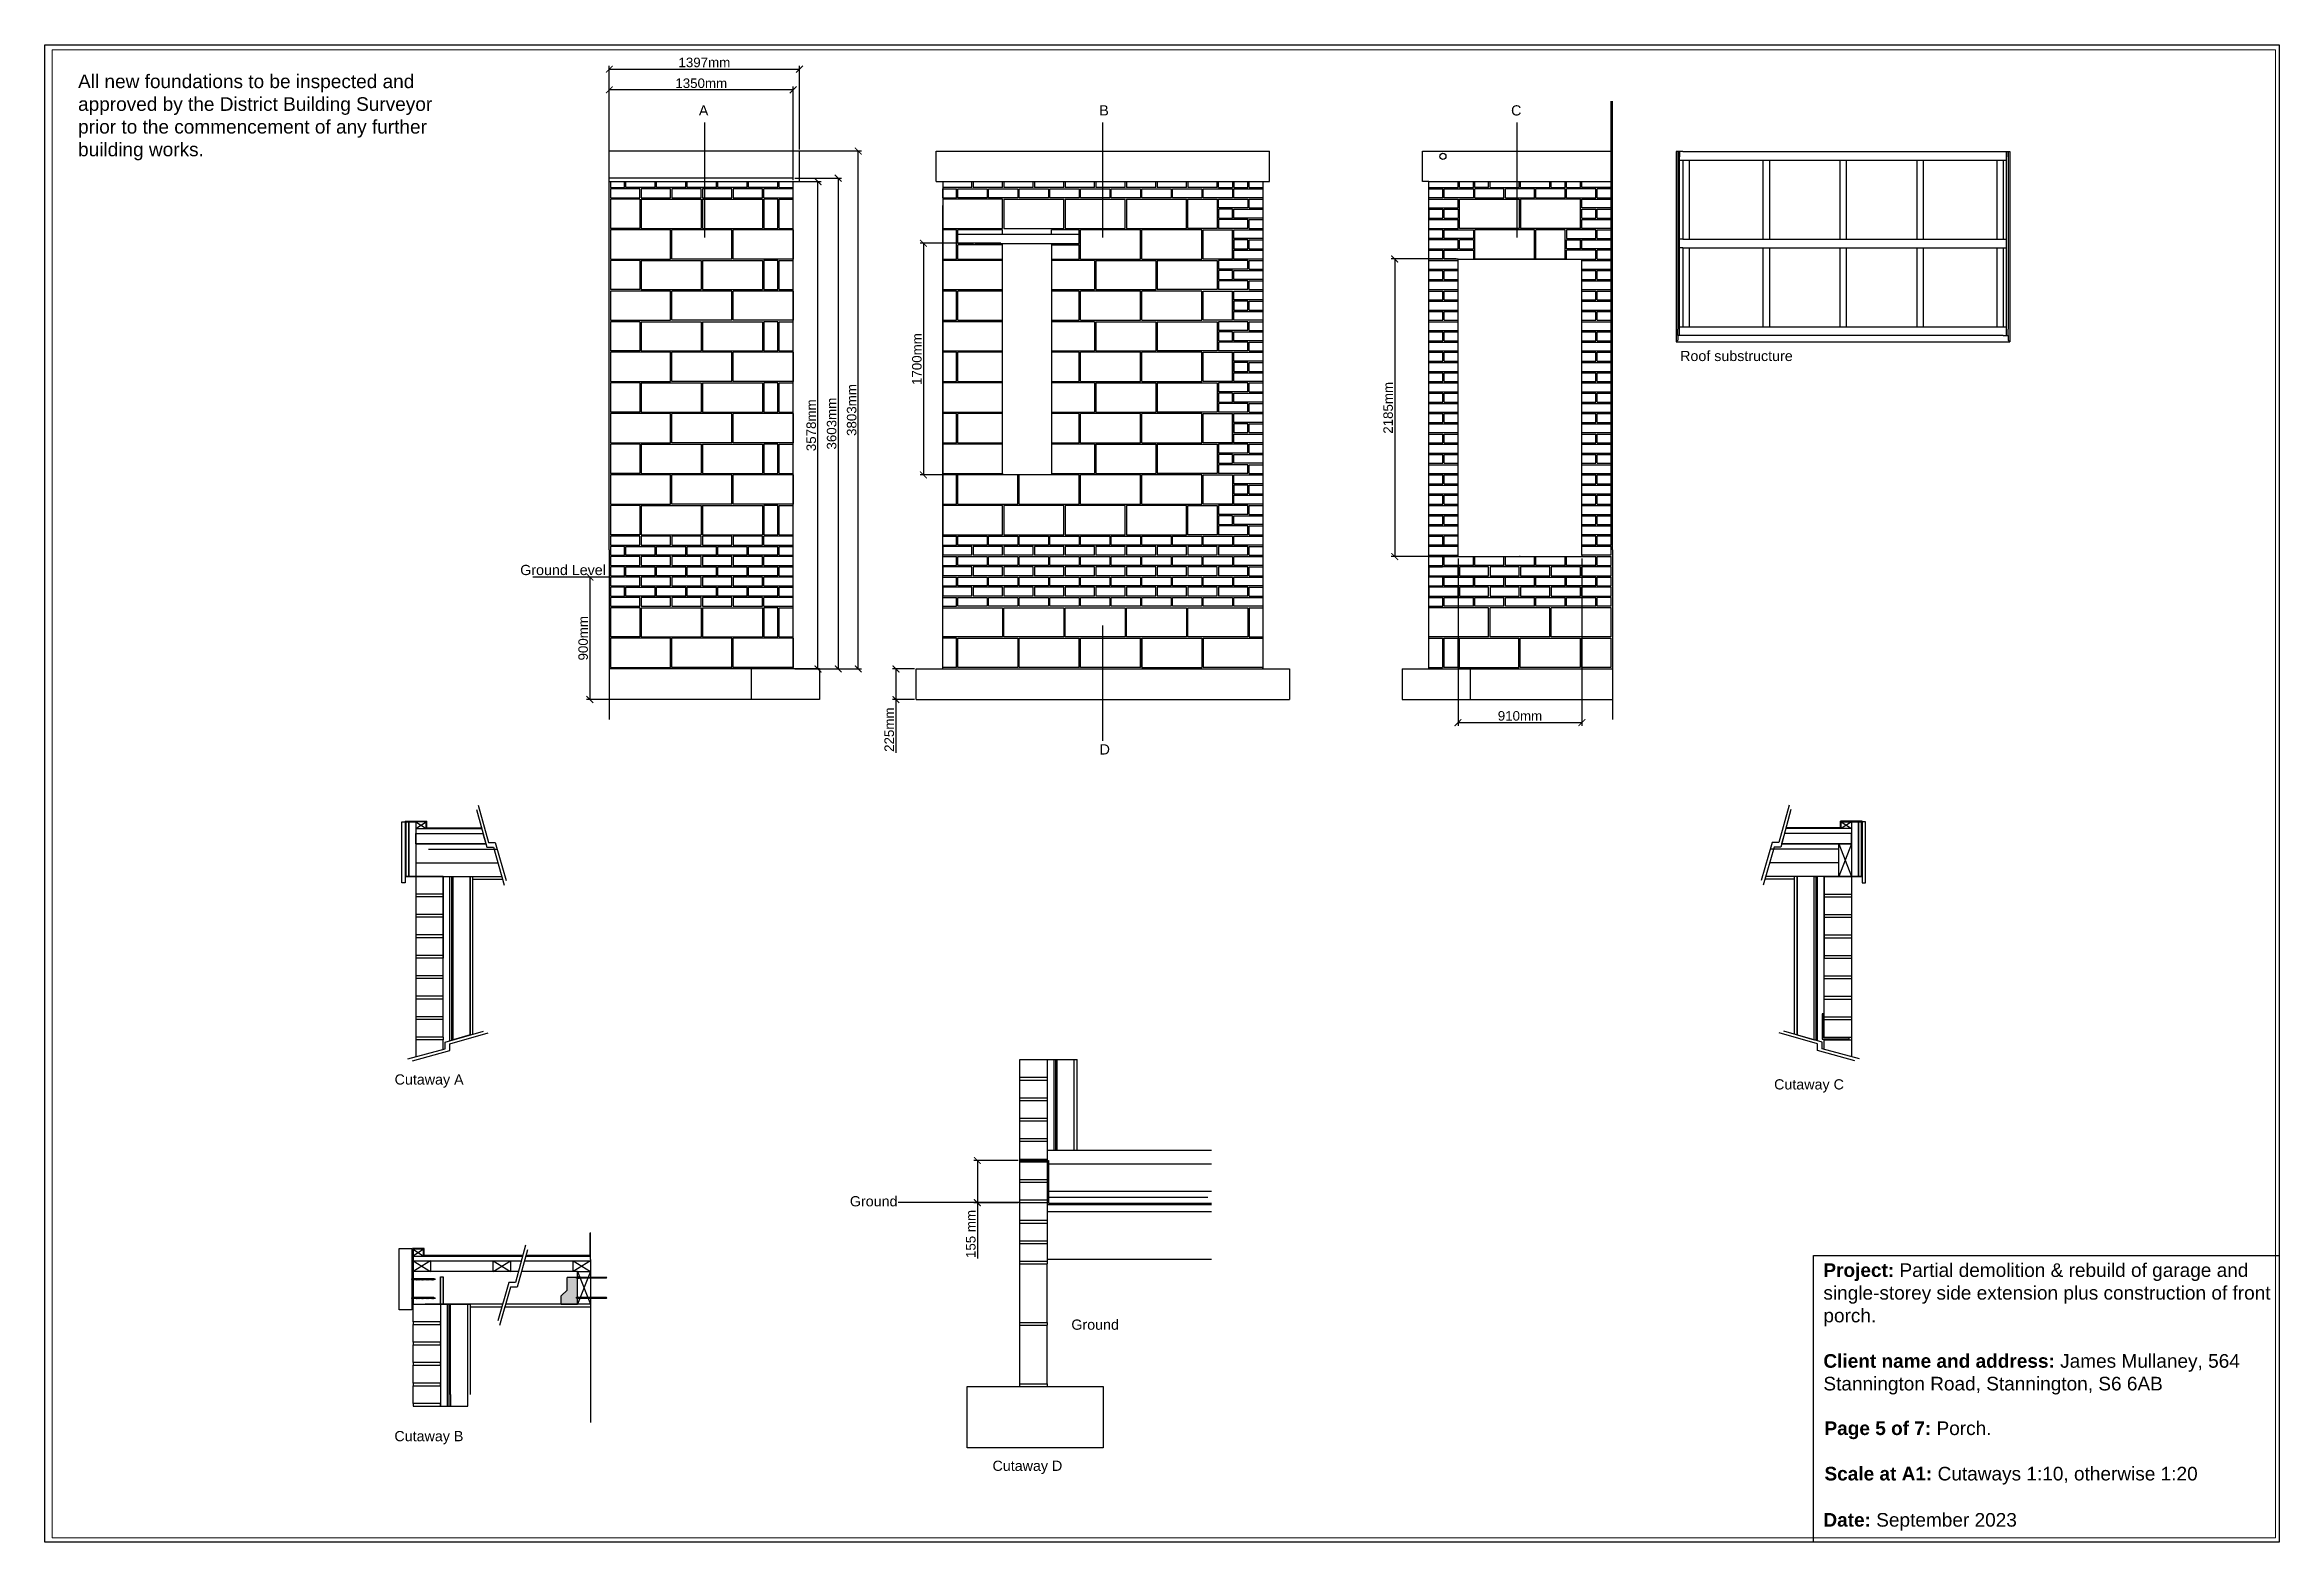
# Paper-space layout 'Porch' of a CAD drawing. Header units: millimetres. Extents: x 5 to 826, y 5 to 555.
# The model-space entities are those that its viewports show. They can reach past a viewport. Long polylines and large blocks are cut down to what shows.
import ezdxf

# ---------------------------------------------------------------- set-up
doc = ezdxf.new("R2010")
doc.units = ezdxf.units.MM
doc.linetypes.add('ACAD_ISO02W100', pattern=[15, 12, -3])
doc.linetypes.add('CENTER', pattern=[50.8, 31.75, -6.35, 6.35, -6.35])
doc.layers.add('axis', color=40, linetype='CENTER', lineweight=13)
doc.styles.get("Standard").update_dxf_attribs({"font": 'Arial.ttf'})
doc.linetypes.add('BATTING', pattern='A,0.00254,-2.54,[134,ltypeshp.shx,S=2.54,R=0,X=-2.54,Y=0],-5.08,[134,ltypeshp.shx,S=2.54,R=180,X=2.54,Y=0],-2.54', length=10.16254)
doc.dimstyles.new('JRMStyle', dxfattribs={"dimtxt": 3.5, "dimasz": 2.5, "dimexe": 1.25, "dimexo": 0.625, "dimtad": 1, "dimdec": 0, "dimdsep": 46, "dimtxsty": 'Standard', "dimblk": 'ARCHTICK', "dimblk1": 'ARCHTICK', "dimblk2": 'ARCHTICK', "dimcen": 2.5, "dimadec": 0, "dimazin": 0, "dimtfac": 1, "dimtdec": 0, "dimtmove": 0, "dimatfit": 3, "dimldrblk": 'ARCHTICK', "dimfxl": 1, "dimarcsym": 0})

psp = doc.layouts.new('Porch')

# ---------------------------------------------------------------- texts
at = {"ltscale": 0.58, "char_height": 5, "attachment_point": 1}
for s, width, heights, insert in [('All new foundations to be inspected and approved by the District Building Surveyor prior to the commencement of any further building works.', 137.0593, [92.35], (17.47, 543.96)), ('{\\fArial|b1|i0|c0|p0;Page 5 of 7:\\fArial|b0|i0|c0|p0; Porch.\\P\\P\\fArial|b1|i0|c0|p0;Scale at A1:\\fArial|b0|i0|c0|p0; Cutaways 1:10, otherwise 1:20}', 162.7359, [0], (658.77, 49.47))]:
    psp.add_mtext_dynamic_manual_height_columns(s, width=width, gutter_width=12.5, heights=heights, dxfattribs=dict(at, insert=insert))

msp = doc.modelspace()

# ---------------------------------------------------------------- texts
at = {"char_height": 75, "attachment_point": 1}
for s, width, heights, insert in [('A', 250.367, [0], (36137.5, 6351.7)), ('B', 250.367, [0], (39078.5, 6351.7)), ('C', 250.367, [0], (42102.7, 6351.7)), ('Roof substructure', 1842.037, [119.1], (43344.4, 4548.6)), ('D', 250.367, [0], (39080.8, 1659.7)), ('Cutaway A', 834.571, [119.1], (33903.1, -763.9)), ('Cutaway C', 741.992, [150.5], (44034.5, -799.8)), ('Ground', 822.198, [0], (37246.7, -1658.2)), ('Ground', 822.198, [0], (38873.3, -2564.1)), ('Cutaway B', 831.378, [119.1], (33901.7, -3382.7)), ('Cutaway D', 789.877, [96.8], (38294.3, -3600.5))]:
    msp.add_mtext_dynamic_manual_height_columns(s, width=width, gutter_width=12.5, heights=heights, dxfattribs=dict(at, insert=insert))
at = {"ltscale": 0.58, "insert": (34825.6, 2977.1), "char_height": 75, "attachment_point": 1}
msp.add_mtext_dynamic_manual_height_columns('Ground Level', width=734.568, gutter_width=12.5, heights=[0], dxfattribs=at)

# ---------------------------------------------------------------- blocks, each defined once
blk = doc.blocks.new('JRMBorder')
for p, q in [((654.72, 5.09), (654.72, 110.36)), ((654.72, 110.36), (825.79, 110.36))]:
    blk.add_line(p, q)
blk.add_lwpolyline([(5.21, 554.91), (825.79, 554.91), (825.79, 5.09), (5.21, 5.09)], close=True)
at = {"insert": (658.37, 107.52), "char_height": 5, "attachment_point": 1}
blk.add_mtext_dynamic_manual_height_columns('{\\fArial|b1|i0|c0|p0;Project:} Partial demolition & rebuild of garage and single-storey side extension plus construction of front porch.\\P\\P{\\fArial|b1|i0|c0|p0;Client name and address:} James Mullaney, 564 Stannington Road, Stannington, S6 6AB\\P\\P{\\fArial Black|b0|i0|c0|p0;\\P\\P}\\P\\P{\\fArial|b1|i0|c0|p0;Date: }September 2023', width=165.5278, gutter_width=12.5, heights=[0], dxfattribs=at)
blk = doc.blocks.new('_ArchTick')
at = {"color": 0, "linetype": 'ByBlock', "const_width": 0.15}
blk.add_lwpolyline([(-0.5, -0.5), (0.5, 0.5)], dxfattribs=at)
blk = doc.blocks.new('*D39')
at = {"color": 0, "lineweight": -2, "transparency": 16777216}
for p, q in [((35480, 6028), (35480, 6642)), ((35480, 6617), (36877, 6617)), ((36877, 6028), (36877, 6642))]:
    blk.add_line(p, q, dxfattribs=at)
at = {"layer": 'Defpoints', "color": 0, "transparency": 16777216}
for p in [(36877, 6617), (35480, 6016), (36877, 6016)]:
    blk.add_point(p, dxfattribs=at)
at = {"color": 0, "lineweight": -2, "transparency": 16777216, "xscale": 50, "yscale": 50, "zscale": 50, "rotation": 180}
blk.add_blockref('_ArchTick', (35480, 6617), dxfattribs=at)
at = {"color": 0, "lineweight": -2, "transparency": 16777216, "xscale": 50, "yscale": 50, "zscale": 50}
blk.add_blockref('_ArchTick', (36877, 6617), dxfattribs=at)
at = {"color": 0, "transparency": 16777216, "insert": (36178, 6666), "char_height": 70, "attachment_point": 5}
blk.add_mtext('1397mm', dxfattribs=at)
blk = doc.blocks.new('*D40')
at = {"color": 0, "lineweight": -2, "transparency": 16777216}
for p, q in [((35480, 5803), (35480, 6490)), ((36830, 6465), (35480, 6465)), ((36830, 5803), (36830, 6490))]:
    blk.add_line(p, q, dxfattribs=at)
at = {"layer": 'Defpoints', "color": 0, "transparency": 16777216}
for p in [(35480, 6465), (35480, 5791), (36830, 5791)]:
    blk.add_point(p, dxfattribs=at)
at = {"color": 0, "lineweight": -2, "transparency": 16777216, "xscale": 50, "yscale": 50, "zscale": 50, "rotation": 180}
blk.add_blockref('_ArchTick', (35480, 6465), dxfattribs=at)
at = {"color": 0, "lineweight": -2, "transparency": 16777216, "xscale": 50, "yscale": 50, "zscale": 50}
blk.add_blockref('_ArchTick', (36830, 6465), dxfattribs=at)
at = {"color": 0, "transparency": 16777216, "insert": (36155, 6513), "char_height": 70, "attachment_point": 5}
blk.add_mtext('1350mm', dxfattribs=at)
blk = doc.blocks.new('*D41')
at = {"color": 0, "lineweight": -2, "transparency": 16777216}
for p, q in [((36842, 6016), (37333, 6016)), ((37308, 2213), (37308, 6016)), ((36842, 2213), (37333, 2213))]:
    blk.add_line(p, q, dxfattribs=at)
at = {"layer": 'Defpoints', "color": 0, "transparency": 16777216}
for p in [(36830, 6016), (37308, 6016), (36830, 2213)]:
    blk.add_point(p, dxfattribs=at)
at = {"color": 0, "lineweight": -2, "transparency": 16777216, "xscale": 50, "yscale": 50, "zscale": 50}
for p, rotation in [((37308, 6016), 90), ((37308, 2213), 270)]:
    blk.add_blockref('_ArchTick', p, dxfattribs=dict(at, rotation=rotation))
at = {"color": 0, "transparency": 16777216, "insert": (37260, 4114), "char_height": 70, "attachment_point": 5, "rotation": 90}
blk.add_mtext('3803mm', dxfattribs=at)
blk = doc.blocks.new('*D42')
at = {"color": 0, "lineweight": -2, "transparency": 16777216}
for p, q in [((36842, 5816), (37186, 5816)), ((37161, 5816), (37161, 2213)), ((36842, 2213), (37186, 2213))]:
    blk.add_line(p, q, dxfattribs=at)
at = {"layer": 'Defpoints', "color": 0, "transparency": 16777216}
for p in [(36830, 5816), (36830, 2213), (37161, 2213)]:
    blk.add_point(p, dxfattribs=at)
at = {"color": 0, "lineweight": -2, "transparency": 16777216, "xscale": 50, "yscale": 50, "zscale": 50}
for p, rotation in [((37161, 5816), 90), ((37161, 2213), 270)]:
    blk.add_blockref('_ArchTick', p, dxfattribs=dict(at, rotation=rotation))
at = {"color": 0, "transparency": 16777216, "insert": (37113, 4014), "char_height": 70, "attachment_point": 5, "rotation": 90}
blk.add_mtext('3603mm', dxfattribs=at)
blk = doc.blocks.new('*D43')
at = {"color": 0, "lineweight": -2, "transparency": 16777216}
for p, q in [((36842, 5791), (37037, 5791)), ((37012, 2213), (37012, 5791)), ((36842, 2213), (37037, 2213))]:
    blk.add_line(p, q, dxfattribs=at)
at = {"layer": 'Defpoints', "color": 0, "transparency": 16777216}
for p in [(36830, 5791), (37012, 5791), (36830, 2213)]:
    blk.add_point(p, dxfattribs=at)
at = {"color": 0, "lineweight": -2, "transparency": 16777216, "xscale": 50, "yscale": 50, "zscale": 50}
for p, rotation in [((37012, 5791), 90), ((37012, 2213), 270)]:
    blk.add_blockref('_ArchTick', p, dxfattribs=dict(at, rotation=rotation))
at = {"color": 0, "transparency": 16777216, "insert": (36963, 4002), "char_height": 70, "attachment_point": 5, "rotation": 90}
blk.add_mtext('3578mm', dxfattribs=at)
blk = doc.blocks.new('*D44')
at = {"color": 0, "lineweight": -2, "transparency": 16777216}
for p, q in [((37722, 2213), (37560, 2213)), ((37585, 2213), (37585, 1988)), ((37722, 1988), (37560, 1988)), ((37585, 1988), (37585, 1596))]:
    blk.add_line(p, q, dxfattribs=at)
at = {"layer": 'Defpoints', "color": 0, "transparency": 16777216}
for p in [(37734, 2213), (37585, 1988), (37734, 1988)]:
    blk.add_point(p, dxfattribs=at)
at = {"color": 0, "lineweight": -2, "transparency": 16777216, "xscale": 50, "yscale": 50, "zscale": 50}
for p, rotation in [((37585, 2213), 90), ((37585, 1988), 270)]:
    blk.add_blockref('_ArchTick', p, dxfattribs=dict(at, rotation=rotation))
at = {"color": 0, "transparency": 16777216, "insert": (37536, 1767), "char_height": 70, "attachment_point": 5, "rotation": 90}
blk.add_mtext('225mm', dxfattribs=at)
blk = doc.blocks.new('*D45')
at = {"color": 0, "lineweight": -2, "transparency": 16777216}
for p, q in [((38356, 5338), (37762, 5338)), ((37787, 5338), (37787, 3638)), ((38356, 3638), (37762, 3638))]:
    blk.add_line(p, q, dxfattribs=at)
at = {"layer": 'Defpoints', "color": 0, "transparency": 16777216}
for p in [(38368, 5338), (37787, 3638), (38368, 3638)]:
    blk.add_point(p, dxfattribs=at)
at = {"color": 0, "lineweight": -2, "transparency": 16777216, "xscale": 50, "yscale": 50, "zscale": 50}
for p, rotation in [((37787, 5338), 90), ((37787, 3638), 270)]:
    blk.add_blockref('_ArchTick', p, dxfattribs=dict(at, rotation=rotation))
at = {"color": 0, "transparency": 16777216, "insert": (37739, 4488), "char_height": 70, "attachment_point": 5, "rotation": 90}
blk.add_mtext('1700mm', dxfattribs=at)
blk = doc.blocks.new('*D51')
at = {"color": 0, "lineweight": -2, "ltscale": 0.58, "transparency": 16777216}
for p, q in [((41700, 5223), (41223, 5223)), ((41248, 5223), (41248, 3038)), ((41700, 3038), (41223, 3038))]:
    blk.add_line(p, q, dxfattribs=at)
at = {"layer": 'Defpoints', "color": 0, "ltscale": 0.58, "transparency": 16777216}
for p in [(41713, 5223), (41248, 3038), (41713, 3038)]:
    blk.add_point(p, dxfattribs=at)
at = {"color": 0, "lineweight": -2, "ltscale": 0.58, "transparency": 16777216, "xscale": 50, "yscale": 50, "zscale": 50}
for p, rotation in [((41248, 5223), 90), ((41248, 3038), 270)]:
    blk.add_blockref('_ArchTick', p, dxfattribs=dict(at, rotation=rotation))
at = {"color": 0, "ltscale": 0.58, "transparency": 16777216, "insert": (41200, 4130), "char_height": 70, "attachment_point": 5, "rotation": 90}
blk.add_mtext('2185mm', dxfattribs=at)
blk = doc.blocks.new('*D52')
at = {"color": 0, "lineweight": -2, "ltscale": 0.58, "transparency": 16777216}
for p, q in [((41713, 3025), (41713, 1794)), ((42623, 3025), (42623, 1794)), ((41713, 1819), (42623, 1819))]:
    blk.add_line(p, q, dxfattribs=at)
at = {"layer": 'Defpoints', "color": 0, "ltscale": 0.58, "transparency": 16777216}
for p in [(41713, 3038), (42623, 3038), (42623, 1819)]:
    blk.add_point(p, dxfattribs=at)
at = {"color": 0, "lineweight": -2, "ltscale": 0.58, "transparency": 16777216, "xscale": 50, "yscale": 50, "zscale": 50, "rotation": 180}
blk.add_blockref('_ArchTick', (41713, 1819), dxfattribs=at)
at = {"color": 0, "lineweight": -2, "ltscale": 0.58, "transparency": 16777216, "xscale": 50, "yscale": 50, "zscale": 50}
blk.add_blockref('_ArchTick', (42623, 1819), dxfattribs=at)
at = {"color": 0, "ltscale": 0.58, "transparency": 16777216, "insert": (42168, 1868), "char_height": 70, "attachment_point": 5}
blk.add_mtext('910mm', dxfattribs=at)
blk = doc.blocks.new('*D79')
at = {"color": 0, "lineweight": -2, "ltscale": 0.58, "transparency": 16777216}
for p, q in [((38482, -1396), (38158, -1396)), ((38183, -1396), (38183, -1706)), ((38482, -1706), (38158, -1706)), ((38183, -1706), (38183, -2117))]:
    blk.add_line(p, q, dxfattribs=at)
at = {"layer": 'Defpoints', "color": 0, "ltscale": 0.58, "transparency": 16777216}
for p in [(38495, -1396), (38183, -1706), (38495, -1706)]:
    blk.add_point(p, dxfattribs=at)
at = {"color": 0, "lineweight": -2, "ltscale": 0.58, "transparency": 16777216, "xscale": 50, "yscale": 50, "zscale": 50}
for p, rotation in [((38183, -1396), 90), ((38183, -1706), 270)]:
    blk.add_blockref('_ArchTick', p, dxfattribs=dict(at, rotation=rotation))
at = {"color": 0, "ltscale": 0.58, "transparency": 16777216, "insert": (38135, -1936), "char_height": 70, "attachment_point": 5, "rotation": 90}
blk.add_mtext('155 mm', dxfattribs=at)
blk = doc.blocks.new('*D80')
at = {"color": 0, "lineweight": -2, "ltscale": 0.58, "transparency": 16777216}
for p, q in [((35477, 2888), (35312, 2888)), ((35337, 2888), (35337, 1988)), ((35477, 1988), (35312, 1988))]:
    blk.add_line(p, q, dxfattribs=at)
at = {"layer": 'Defpoints', "color": 0, "ltscale": 0.58, "transparency": 16777216}
for p in [(35490, 2888), (35337, 1988), (35490, 1988)]:
    blk.add_point(p, dxfattribs=at)
at = {"color": 0, "lineweight": -2, "ltscale": 0.58, "transparency": 16777216, "xscale": 50, "yscale": 50, "zscale": 50}
for p, rotation in [((35337, 2888), 90), ((35337, 1988), 270)]:
    blk.add_blockref('_ArchTick', p, dxfattribs=dict(at, rotation=rotation))
at = {"color": 0, "ltscale": 0.58, "transparency": 16777216, "insert": (35288, 2438), "char_height": 70, "attachment_point": 5, "rotation": 90}
blk.add_mtext('900mm', dxfattribs=at)
blk = doc.blocks.new('*U34')
for points in [[(0, 2), (-213, 2), (-214, 0), (-213, -2), (0, -2)], [(-149, 2), (-199, 2), (-199, -2), (-149, -2)], [(0, 3), (-10, 3), (-10, -3), (0, -3)], [(0, -9), (2, -9), (2, 9), (0, 9)], [(2, -10), (4, -5), (4, 5), (2, 10)], [(2, 10), (2, 10), (2, -10), (2, -10)], [(4, -5), (4, -5), (4, 5), (4, 5)]]:
    blk.add_lwpolyline(points, close=True)
blk.add_lwpolyline([(4, 4), (8, 4, -0.819483), (8, 2), (4, 2), (8, 2, -0.414585), (8, -2), (4, -2), (8, -2, -0.838855), (8, -4), (4, -4), (4, 4)], format="xyb")
for points in [[(9, 3), (9, -3)], [(-213, 0), (-213, -2)]]:
    blk.add_lwpolyline(points)
blk.add_spline([(-213, 2), (-199, 1), (-213, 0), (-214, 0)], degree=3)
blk = doc.blocks.new('нагель 100мм')
for p, q in [((-6, 3), (6, 3)), ((-6, 2), (-6, 3)), ((-6, 2), (6, 2)), ((-6, 2), (-4, 0)), ((-4, -1), (4, 0)), ((-4, 0), (4, 0)), ((-3, -1), (1, 0)), ((-3, -1), (-3, 0)), ((2, -1), (4, 0)), ((2, 0), (2, 0)), ((6, 2), (4, 0)), ((6, 2), (6, 3)), ((-4, -1), (-3, -1)), ((-4, -1), (-3, -2)), ((-4, -4), (4, -3)), ((-4, -4), (-3, -4)), ((-4, -4), (-3, -5)), ((-4, -7), (4, -6)), ((-4, -7), (-3, -7)), ((-4, -7), (-3, -7)), ((-4, -10), (4, -9)), ((-4, -10), (-3, -9)), ((-4, -10), (-3, -10)), ((-4, -13), (4, -12)), ((-4, -13), (-3, -12)), ((-4, -13), (-3, -13)), ((-4, -16), (4, -14)), ((-4, -16), (-3, -15)), ((-4, -16), (-3, -16)), ((-4, -19), (4, -17)), ((-4, -19), (-3, -18)), ((-4, -19), (-3, -19)), ((-4, -22), (4, -20)), ((-4, -22), (-3, -21)), ((-4, -22), (-3, -22)), ((-4, -25), (4, -23)), ((-4, -25), (-3, -24)), ((-4, -25), (-3, -25)), ((-4, -27), (4, -26)), ((-4, -27), (-3, -28)), ((-4, -27), (-3, -27)), ((-4, -30), (4, -29)), ((-4, -30), (-3, -30)), ((-4, -30), (-3, -31)), ((-4, -33), (4, -32)), ((-4, -33), (-3, -32)), ((-4, -33), (-3, -33)), ((-4, -36), (4, -35)), ((-4, -36), (-3, -35)), ((-4, -36), (-3, -36)), ((-4, -39), (4, -38)), ((-4, -39), (-3, -38)), ((-4, -39), (-3, -39)), ((-4, -42), (4, -40)), ((-4, -42), (-3, -41)), ((-4, -42), (-3, -42)), ((-4, -45), (4, -43)), ((-4, -45), (-3, -44)), ((-4, -45), (-3, -45)), ((-4, -48), (4, -46)), ((-4, -48), (-3, -47)), ((-4, -48), (-3, -48)), ((-4, -51), (4, -49)), ((-4, -51), (-3, -50)), ((-4, -51), (-3, -51)), ((-4, -53), (4, -52)), ((-4, -53), (-3, -53)), ((-4, -53), (-3, -54)), ((-4, -56), (4, -55)), ((-4, -56), (-3, -56)), ((-4, -56), (-3, -57)), ((-4, -59), (4, -58)), ((-4, -59), (-3, -58)), ((-4, -59), (-3, -59)), ((-4, -62), (4, -61)), ((-4, -62), (-3, -61)), ((-4, -62), (-3, -62)), ((-4, -65), (4, -64)), ((-4, -65), (-3, -64)), ((-4, -65), (-3, -65)), ((-4, -68), (4, -66)), ((-4, -68), (-3, -67)), ((-4, -68), (-3, -68)), ((-4, -71), (4, -69)), ((-4, -71), (-3, -70)), ((-4, -71), (-3, -71)), ((-4, -74), (4, -72)), ((-4, -74), (-3, -73)), ((-4, -74), (-3, -74)), ((-4, -77), (4, -75)), ((-4, -77), (-3, -76)), ((-4, -77), (-3, -77)), ((-4, -79), (4, -78)), ((-4, -79), (-3, -80)), ((-4, -79), (-3, -79)), ((-4, -82), (4, -81)), ((-4, -82), (-3, -82)), ((-4, -82), (-3, -83)), ((-4, -85), (4, -84)), ((-4, -85), (-3, -84)), ((-4, -85), (-3, -85)), ((-4, -88), (4, -87)), ((-4, -88), (-3, -87)), ((-4, -88), (-3, -88)), ((-4, -91), (4, -90)), ((-4, -91), (-3, -90)), ((-4, -91), (-3, -91)), ((-4, -94), (4, -92)), ((-4, -94), (-3, -93)), ((-4, -94), (-3, -94)), ((-4, -97), (4, -95)), ((-4, -97), (-3, -96)), ((-4, -97), (-3, -97)), ((-4, -100), (4, -98)), ((-4, -100), (-3, -99)), ((-4, -100), (-3, -100)), ((-3, -2), (2, -1)), ((-3, -4), (-3, -2)), ((-3, -4), (2, -3)), ((-3, -5), (2, -4)), ((-3, -7), (-3, -5)), ((-3, -7), (2, -6)), ((-3, -9), (-3, -7)), ((-3, -7), (2, -7)), ((-3, -9), (2, -8)), ((-3, -10), (2, -9)), ((-3, -12), (-3, -10)), ((-3, -12), (2, -11)), ((-3, -13), (2, -12)), ((-3, -15), (-3, -13)), ((-3, -15), (2, -14)), ((-3, -16), (2, -15)), ((-3, -18), (-3, -16)), ((-3, -18), (2, -17)), ((-3, -19), (2, -18)), ((-3, -21), (-3, -19)), ((-3, -21), (2, -20)), ((-3, -22), (2, -21)), ((-3, -24), (-3, -22)), ((-3, -24), (2, -23)), ((-3, -25), (2, -24)), ((-3, -27), (-3, -25)), ((-3, -27), (2, -26)), ((-3, -28), (2, -27)), ((-3, -30), (-3, -28)), ((-3, -30), (2, -29)), ((-3, -31), (2, -30)), ((-3, -32), (-3, -31)), ((-3, -33), (2, -32)), ((-3, -32), (2, -32)), ((-3, -35), (-3, -33)), ((-3, -35), (2, -34)), ((-3, -36), (2, -35)), ((-3, -38), (-3, -36)), ((-3, -38), (2, -37)), ((-3, -39), (2, -38)), ((-3, -41), (-3, -39)), ((-3, -41), (2, -40)), ((-3, -42), (2, -41)), ((-3, -44), (-3, -42)), ((-3, -44), (2, -43)), ((-3, -45), (2, -44)), ((-3, -47), (-3, -45)), ((-3, -47), (2, -46)), ((-3, -48), (2, -47)), ((-3, -50), (-3, -48)), ((-3, -50), (2, -49)), ((-3, -51), (2, -50)), ((-3, -53), (-3, -51)), ((-3, -53), (2, -52)), ((-3, -54), (2, -53)), ((-3, -56), (-3, -54)), ((-3, -56), (2, -55)), ((-3, -57), (2, -56)), ((-3, -58), (-3, -57)), ((-3, -58), (2, -58)), ((-3, -59), (2, -58)), ((-3, -61), (-3, -59)), ((-3, -61), (2, -60)), ((-3, -62), (2, -61)), ((-3, -64), (-3, -62)), ((-3, -64), (2, -63)), ((-3, -65), (2, -64)), ((-3, -67), (-3, -65)), ((-3, -67), (2, -66)), ((-3, -68), (2, -67)), ((-3, -70), (-3, -68)), ((-3, -70), (2, -69)), ((-3, -71), (2, -70)), ((-3, -73), (-3, -71)), ((-3, -73), (2, -72)), ((-3, -74), (2, -73)), ((-3, -76), (-3, -74)), ((-3, -76), (2, -75)), ((-3, -77), (2, -76)), ((-3, -79), (-3, -77)), ((-3, -79), (2, -78)), ((-3, -80), (2, -79)), ((-3, -82), (-3, -80)), ((-3, -82), (2, -81)), ((-3, -83), (2, -82)), ((-3, -84), (2, -83)), ((-3, -84), (-3, -83)), ((-3, -85), (2, -84)), ((-3, -87), (-3, -85)), ((-3, -87), (2, -86)), ((-3, -88), (2, -87)), ((-3, -90), (-3, -88)), ((-3, -90), (2, -89)), ((-3, -91), (2, -90)), ((-3, -93), (-3, -91)), ((-3, -93), (2, -92)), ((-3, -94), (2, -93)), ((-3, -96), (-3, -94)), ((-3, -96), (2, -95)), ((-3, -97), (2, -96)), ((-3, -98), (-3, -97)), ((-3, -99), (2, -98)), ((-3, -98), (-2, -99)), ((-3, -100), (2, -99)), ((-2, -100), (-1, -102)), ((-2, -102), (2, -101)), ((-2, -102), (-1, -101)), ((-2, -102), (-1, -102)), ((-1, -101), (1, -101)), ((-1, -102), (0, -106)), ((-1, -102), (1, -102)), ((0, -106), (1, -102)), ((1, -102), (2, -101)), ((1, -101), (2, -101)), ((2, -3), (2, -1)), ((2, -4), (4, -3)), ((2, -3), (4, -3)), ((2, -6), (2, -4)), ((2, -6), (4, -6)), ((2, -7), (4, -6)), ((2, -8), (2, -7)), ((2, -8), (4, -9)), ((2, -9), (4, -9)), ((2, -11), (2, -9)), ((2, -11), (4, -12)), ((2, -12), (4, -12)), ((2, -14), (2, -12)), ((2, -14), (4, -14)), ((2, -15), (4, -14)), ((2, -17), (2, -15)), ((2, -18), (4, -17)), ((2, -17), (4, -17)), ((2, -20), (2, -18)), ((2, -21), (4, -20)), ((2, -20), (4, -20)), ((2, -23), (2, -21)), ((2, -23), (4, -23)), ((2, -24), (4, -23)), ((2, -26), (2, -24)), ((2, -26), (4, -26)), ((2, -27), (4, -26)), ((2, -29), (2, -27)), ((2, -30), (4, -29)), ((2, -29), (4, -29)), ((2, -32), (2, -30)), ((2, -32), (4, -32)), ((2, -32), (4, -32)), ((2, -34), (2, -32)), ((2, -34), (4, -35)), ((2, -35), (4, -35)), ((2, -37), (2, -35)), ((2, -37), (4, -38)), ((2, -38), (4, -38)), ((2, -40), (2, -38)), ((2, -40), (4, -40)), ((2, -41), (4, -40)), ((2, -43), (2, -41)), ((2, -43), (4, -43)), ((2, -44), (4, -43)), ((2, -46), (2, -44)), ((2, -47), (4, -46)), ((2, -46), (4, -46)), ((2, -49), (2, -47)), ((2, -49), (4, -49)), ((2, -50), (4, -49)), ((2, -52), (2, -50)), ((2, -53), (4, -52)), ((2, -52), (4, -52)), ((2, -55), (2, -53)), ((2, -56), (4, -55)), ((2, -55), (4, -55)), ((2, -58), (2, -56)), ((2, -60), (2, -58)), ((2, -58), (4, -58)), ((2, -58), (4, -58)), ((2, -60), (4, -61)), ((2, -61), (4, -61)), ((2, -63), (2, -61)), ((2, -63), (4, -64)), ((2, -64), (4, -64)), ((2, -66), (2, -64)), ((2, -66), (4, -66)), ((2, -67), (4, -66)), ((2, -69), (2, -67)), ((2, -70), (4, -69)), ((2, -69), (4, -69)), ((2, -72), (2, -70)), ((2, -73), (4, -72)), ((2, -72), (4, -72)), ((2, -75), (2, -73)), ((2, -75), (4, -75)), ((2, -76), (4, -75)), ((2, -78), (2, -76)), ((2, -78), (4, -78)), ((2, -79), (4, -78)), ((2, -81), (2, -79)), ((2, -82), (4, -81)), ((2, -81), (4, -81)), ((2, -83), (2, -82)), ((2, -83), (4, -84)), ((2, -86), (2, -84)), ((2, -84), (4, -84)), ((2, -86), (4, -87)), ((2, -87), (4, -87)), ((2, -89), (2, -87)), ((2, -89), (4, -90)), ((2, -90), (4, -90)), ((2, -92), (2, -90)), ((2, -92), (4, -92)), ((2, -93), (4, -92)), ((2, -96), (2, -93)), ((2, -96), (4, -95)), ((2, -95), (4, -95)), ((2, -98), (2, -96)), ((2, -98), (4, -98)), ((2, -99), (4, -98)), ((2, -98), (2, -98)), ((2, -101), (2, -99))]:
    blk.add_line(p, q)
at = {"layer": 'axis', "ltscale": 10}
blk.add_line((0, 10), (0, -111), dxfattribs=at)

# ---------------------------------------------------------------- dimensions: what is measured, and where the dimension line sits
dim = msp.add_linear_dim(base=(36876.7, 6617.3), p1=(35479.7, 6015.8), p2=(36876.7, 6015.8), dimstyle='JRMStyle', override={"dimpost": 'mm'})
dim.commit()
dim.dimension.update_dxf_attribs({"geometry": '*D39', "text_midpoint": (36178.2, 6617.3), "dimtype": 160})
dim = msp.add_linear_dim(base=(35479.7, 6464.9), p1=(36829.7, 5790.8), p2=(35479.7, 5790.8), dimstyle='JRMStyle', override={"dimpost": 'mm'})
dim.commit()
dim.dimension.update_dxf_attribs({"geometry": '*D40', "text_midpoint": (36154.7, 6513.2)})
for base, p1, p2, picture, middle in [((37308.1, 6015.8), (36829.7, 2212.8), (36829.7, 6015.8), '*D41', (37259.8, 4114.3)), ((37011.5, 5790.8), (36829.7, 2212.8), (36829.7, 5790.8), '*D43', (36963.3, 4001.8)), ((37786.8, 3637.8), (38368.2, 5337.8), (38368.2, 3637.8), '*D45', (37738.5, 4487.8)), ((37584.7, 1987.8), (37734.2, 2212.8), (37734.2, 1987.8), '*D44', (37536.5, 1766.9))]:
    dim = msp.add_linear_dim(base=base, p1=p1, p2=p2, angle=90, dimstyle='JRMStyle', override={"dimpost": 'mm'})
    dim.commit()
    dim.dimension.update_dxf_attribs({"geometry": picture, "text_midpoint": middle})
dim = msp.add_aligned_dim(p1=(36829.7, 5815.8), p2=(36829.7, 2212.8), distance=331.4, dimstyle='JRMStyle', override={"dimpost": 'mm'})
dim.commit()
dim.dimension.update_dxf_attribs({"geometry": '*D42', "text_midpoint": (37112.9, 4014.3)})
at = {"ltscale": 0.58}
for base, p1, p2, picture, middle in [((41247.8, 3037.8), (41713, 5222.8), (41713, 3037.8), '*D51', (41199.6, 4130.3)), ((35336.6, 1987.8), (35489.7, 2887.8), (35489.7, 1987.8), '*D80', (35288.4, 2437.8))]:
    dim = msp.add_linear_dim(base=base, p1=p1, p2=p2, angle=90, dimstyle='JRMStyle', override={"dimpost": 'mm'}, dxfattribs=at)
    dim.commit()
    dim.dimension.update_dxf_attribs({"geometry": picture, "text_midpoint": middle})
dim = msp.add_linear_dim(base=(42623, 1819.3), p1=(41713, 3037.8), p2=(42623, 3037.8), dimstyle='JRMStyle', override={"dimpost": 'mm'}, dxfattribs=at)
dim.commit()
dim.dimension.update_dxf_attribs({"geometry": '*D52', "text_midpoint": (42168, 1867.5)})
dim = msp.add_linear_dim(base=(38183.1, -1705.6), p1=(38495, -1395.6), p2=(38495, -1705.6), angle=90, text='155 mm', dimstyle='JRMStyle', override={"dimpost": 'mm'}, dxfattribs=at)
dim.commit()
dim.dimension.update_dxf_attribs({"geometry": '*D79', "text_midpoint": (38134.9, -1936.2)})

# ---------------------------------------------------------------- hatches: boundary and pattern name
h = msp.add_hatch(color=252)
h.dxf.hatch_style = 1
h.paths.add_polyline_path([(34260.1, -2250.3), (34240.1, -2250.3), (34240.1, -2450.3), (34260.1, -2450.3)])
h.paths.add_polyline_path([(35247.4, -2256.3), (35244.9, -2256.3), (35244.9, -2266.3), (35243.9, -2261.3), (35242.9, -2261.3), (35238.9, -2260), (35238.9, -2256.3), (35169.8, -2256.3), (35169.8, -2347.9), (35127.4, -2390.3), (35127.4, -2450.3), (35247.4, -2450.3)])
h.paths.add_polyline_path([(35242.9, -2400.2), (35242.9, -2399.2), (35243.9, -2399.2), (35244.9, -2394.2), (35244.9, -2394.3), (35245.4, -2394.3), (35245.4, -2414.2), (35244.9, -2414.2), (35243.9, -2409.2), (35242.9, -2409.2), (35238.9, -2407.9), (35238.9, -2400.2)], flags=16)

# ---------------------------------------------------------------- linework, layer by layer
for p, q in [((35479.7, 3087.8), (35479.7, 6396.6)), ((42838, 3122.8), (42838, 6381.4)), ((42848, 3087.8), (42848, 6381.1)), ((36876.7, 6015.8), (35479.7, 6015.8)), ((36876.7, 5790.8), (36876.7, 6015.8)), ((37881.2, 5790.8), (37881.2, 6015.8)), ((37881.2, 6015.8), (40327.7, 6015.8)), ((40327.7, 5790.8), (40327.7, 6015.8)), ((41451, 5790.8), (41451, 6015.8)), ((41451, 6015.8), (42838, 6015.8)), ((43327.3, 6011.4), (43315.3, 6011.4)), ((43315.3, 6011.4), (43315.3, 4614.4)), ((43339.3, 6011.4), (43327.3, 6011.4)), ((43327.3, 6011.4), (43327.3, 4708.4)), ((43364.3, 6011.4), (43339.3, 6011.4)), ((43339.3, 6011.4), (43339.3, 5973.4)), ((43339.3, 4661.4), (43339.3, 6011.4)), ((43339.3, 5948.4), (45741.8, 5948.4)), ((43364.3, 6011.4), (45716.8, 6011.4)), ((43364.3, 5948.4), (43364.3, 5367.9)), ((43411.3, 5948.4), (43411.3, 5367.9)), ((43952.4, 5948.4), (43952.4, 5367.9)), ((43999.4, 5948.4), (43999.4, 5367.9)), ((44517, 5948.4), (44517, 5367.9)), ((44564, 5948.4), (44564, 5367.9)), ((45081.7, 5948.4), (45081.7, 5367.9)), ((45128.7, 5948.4), (45128.7, 5367.9)), ((45669.8, 5948.4), (45669.8, 5367.9)), ((45716.8, 6011.4), (45741.8, 6011.4)), ((45716.8, 5948.4), (45716.8, 5367.9)), ((45716.8, 5948.4), (45716.8, 5367.9)), ((45741.8, 6011.4), (45741.8, 5973.4)), ((45741.8, 6011.4), (45753.8, 6011.4)), ((45741.8, 4661.4), (45741.8, 6011.4)), ((45753.8, 6011.4), (45753.8, 4708.4)), ((45753.8, 6011.4), (45765.8, 6011.4)), ((45765.8, 6011.4), (45765.8, 4614.4)), ((35479.7, 5790.8), (36876.7, 5790.8)), ((35489.7, 5790.8), (35489.7, 5747.8)), ((35489.7, 5747.8), (35589.7, 5747.8)), ((35489.7, 5747.8), (35592.2, 5747.8)), ((35592.2, 5747.8), (35592.2, 5790.8)), ((35602.2, 5747.8), (35602.2, 5790.8)), ((35817.2, 5747.8), (35602.2, 5747.8)), ((35817.2, 5747.8), (35817.2, 5790.8)), ((35827.2, 5747.8), (35827.2, 5790.8)), ((35827.2, 5747.8), (35827.2, 5790.8)), ((36042.2, 5747.8), (35827.2, 5747.8)), ((36042.2, 5747.8), (35827.2, 5747.8)), ((36042.2, 5747.8), (36042.2, 5790.8)), ((36042.2, 5747.8), (36042.2, 5790.8)), ((36052.2, 5747.8), (36052.2, 5790.8)), ((36267.2, 5747.8), (36052.2, 5747.8)), ((36267.2, 5747.8), (36267.2, 5790.8)), ((36277.2, 5747.8), (36277.2, 5790.8)), ((36492.2, 5747.8), (36277.2, 5747.8)), ((36492.2, 5747.8), (36492.2, 5790.8)), ((36502.2, 5747.8), (36502.2, 5790.8)), ((36717.2, 5747.8), (36502.2, 5747.8)), ((36717.2, 5747.8), (36717.2, 5790.8)), ((36727.2, 5747.8), (36727.2, 5790.8)), ((36727.2, 5747.8), (36829.7, 5747.8)), ((36829.7, 2212.8), (36829.7, 5790.8)), ((36829.7, 5747.8), (36829.7, 5790.8)), ((37881.2, 5790.8), (40327.7, 5790.8)), ((37928.2, 5790.8), (37928.2, 5747.8)), ((37928.2, 5790.8), (37928.2, 5447.8)), ((38143.2, 5747.8), (37928.2, 5747.8)), ((38143.2, 5747.8), (38143.2, 5790.8)), ((38153.2, 5790.8), (38153.2, 5747.8)), ((38368.2, 5747.8), (38153.2, 5747.8)), ((38368.2, 5747.8), (38368.2, 5790.8)), ((38378.2, 5790.8), (38378.2, 5747.8)), ((38593.2, 5747.8), (38378.2, 5747.8)), ((38593.2, 5747.8), (38593.2, 5790.8)), ((38603.2, 5790.8), (38603.2, 5747.8)), ((38818.2, 5747.8), (38603.2, 5747.8)), ((38818.2, 5747.8), (38818.2, 5790.8)), ((38828.2, 5790.8), (38828.2, 5747.8)), ((39043.2, 5747.8), (38828.2, 5747.8)), ((39043.2, 5747.8), (39043.2, 5790.8)), ((39053.2, 5790.8), (39053.2, 5747.8)), ((39268.2, 5747.8), (39053.2, 5747.8)), ((39268.2, 5747.8), (39268.2, 5790.8)), ((39278.2, 5790.8), (39278.2, 5747.8)), ((39493.2, 5747.8), (39278.2, 5747.8)), ((39493.2, 5747.8), (39493.2, 5790.8)), ((39503.2, 5790.8), (39503.2, 5747.8)), ((39718.2, 5747.8), (39503.2, 5747.8)), ((39718.2, 5747.8), (39718.2, 5790.8)), ((39728.2, 5790.8), (39728.2, 5747.8)), ((39943.2, 5747.8), (39728.2, 5747.8)), ((39943.2, 5747.8), (39943.2, 5790.8)), ((39953.2, 5747.8), (39953.2, 5790.8)), ((39953.2, 5747.8), (40055.7, 5747.8)), ((40055.7, 5790.8), (40055.7, 5747.8)), ((40065.7, 5790.8), (40065.7, 5747.8)), ((40065.7, 5747.8), (40168.2, 5747.8)), ((40168.2, 5747.8), (40168.2, 5790.8)), ((40178.2, 5747.8), (40178.2, 5790.8)), ((40178.2, 5747.8), (40280.7, 5747.8)), ((40280.7, 5790.8), (40280.7, 2212.8)), ((41498, 5790.8), (41451, 5790.8)), ((41498, 2212.8), (41498, 5790.8)), ((41498, 5790.8), (42838, 5790.8)), ((41498, 5747.8), (41713, 5747.8)), ((41713, 5747.8), (41713, 5790.8)), ((41723, 5747.8), (41723, 5790.8)), ((41723, 5747.8), (41723, 5790.8)), ((41723, 5747.8), (41825.5, 5747.8)), ((41825.5, 5747.8), (41825.5, 5790.8)), ((41835.5, 5747.8), (41835.5, 5790.8)), ((41938, 5747.8), (41835.5, 5747.8)), ((41938, 5747.8), (41938, 5790.8)), ((41948, 5747.8), (41948, 5790.8)), ((41948, 5747.8), (41948, 5790.8)), ((41948, 5747.8), (42163, 5747.8)), ((42163, 5747.8), (42163, 5790.8)), ((42173, 5747.8), (42173, 5790.8)), ((42173, 5747.8), (42173, 5790.8)), ((42173, 5747.8), (42388, 5747.8)), ((42388, 5747.8), (42388, 5790.8)), ((42398, 5747.8), (42398, 5790.8)), ((42398, 5747.8), (42398, 5790.8)), ((42398, 5747.8), (42500.5, 5747.8)), ((42500.5, 5747.8), (42500.5, 5790.8)), ((42510.5, 5747.8), (42510.5, 5790.8)), ((42510.5, 5747.8), (42613, 5747.8)), ((42613, 5747.8), (42613, 5790.8)), ((42623, 5747.8), (42623, 5790.8)), ((42838, 5747.8), (42623, 5747.8)), ((35704.7, 5737.8), (35489.7, 5737.8)), ((35489.7, 5737.8), (35489.7, 5672.8)), ((35489.7, 5672.8), (35704.7, 5672.8)), ((35704.7, 5662.8), (35489.7, 5662.8)), ((35489.7, 5662.8), (35489.7, 5447.8)), ((35704.7, 5672.8), (35704.7, 5737.8)), ((35704.7, 5662.8), (35704.7, 5447.8)), ((35929.7, 5737.8), (35714.7, 5737.8)), ((35714.7, 5737.8), (35714.7, 5672.8)), ((35714.7, 5672.8), (35929.7, 5672.8)), ((35714.7, 5662.8), (35714.7, 5447.8)), ((35714.7, 5662.8), (36154.7, 5662.8)), ((35929.7, 5672.8), (35929.7, 5737.8)), ((36154.7, 5737.8), (35939.7, 5737.8)), ((35939.7, 5737.8), (35939.7, 5672.8)), ((35939.7, 5672.8), (36154.7, 5672.8)), ((36154.7, 5672.8), (36154.7, 5737.8)), ((36154.7, 5662.8), (36154.7, 5447.8)), ((36379.7, 5737.8), (36164.7, 5737.8)), ((36164.7, 5737.8), (36164.7, 5672.8)), ((36164.7, 5672.8), (36379.7, 5672.8)), ((36164.7, 5662.8), (36164.7, 5447.8)), ((36164.7, 5662.8), (36604.7, 5662.8)), ((36379.7, 5672.8), (36379.7, 5737.8)), ((36604.7, 5737.8), (36389.7, 5737.8)), ((36389.7, 5737.8), (36389.7, 5672.8)), ((36389.7, 5672.8), (36604.7, 5672.8)), ((36604.7, 5672.8), (36604.7, 5737.8)), ((36604.7, 5662.8), (36604.7, 5447.8)), ((36614.7, 5672.8), (36614.7, 5737.8)), ((36829.7, 5737.8), (36614.7, 5737.8)), ((36614.7, 5672.8), (36829.7, 5672.8)), ((36717.2, 5662.8), (36614.7, 5662.8)), ((36614.7, 5662.8), (36614.7, 5447.8)), ((36717.2, 5447.8), (36717.2, 5662.8)), ((36727.2, 5447.8), (36727.2, 5662.8)), ((36727.2, 5662.8), (36829.7, 5662.8)), ((36829.7, 5672.8), (36829.7, 5737.8)), ((36829.7, 5447.8), (36829.7, 5662.8)), ((37928.2, 5672.8), (37928.2, 5737.8)), ((37928.2, 5737.8), (38030.7, 5737.8)), ((37928.2, 5672.8), (38030.7, 5672.8)), ((38368.2, 5662.8), (37928.2, 5662.8)), ((37928.2, 2212.8), (37928.2, 5615.8)), ((38030.7, 5672.8), (38030.7, 5737.8)), ((38040.7, 5672.8), (38040.7, 5737.8)), ((38040.7, 5737.8), (38255.7, 5737.8)), ((38255.7, 5672.8), (38040.7, 5672.8)), ((38255.7, 5737.8), (38255.7, 5672.8)), ((38265.7, 5672.8), (38265.7, 5737.8)), ((38265.7, 5737.8), (38480.7, 5737.8)), ((38480.7, 5672.8), (38265.7, 5672.8)), ((38368.2, 5447.8), (38368.2, 5662.8)), ((38378.2, 5662.8), (38378.2, 5447.8)), ((38378.2, 5662.8), (38818.2, 5662.8)), ((38480.7, 5737.8), (38480.7, 5672.8)), ((38490.7, 5672.8), (38490.7, 5737.8)), ((38490.7, 5737.8), (38705.7, 5737.8)), ((38705.7, 5672.8), (38490.7, 5672.8)), ((38705.7, 5737.8), (38705.7, 5672.8)), ((38715.7, 5672.8), (38715.7, 5737.8)), ((38715.7, 5737.8), (38930.7, 5737.8)), ((38930.7, 5672.8), (38715.7, 5672.8)), ((38818.2, 5447.8), (38818.2, 5662.8)), ((38828.2, 5662.8), (38828.2, 5447.8)), ((38828.2, 5662.8), (39268.2, 5662.8)), ((38930.7, 5737.8), (38930.7, 5672.8)), ((38940.7, 5672.8), (38940.7, 5737.8)), ((38940.7, 5737.8), (39155.7, 5737.8)), ((39155.7, 5672.8), (38940.7, 5672.8)), ((39155.7, 5737.8), (39155.7, 5672.8)), ((39165.7, 5672.8), (39165.7, 5737.8)), ((39165.7, 5737.8), (39380.7, 5737.8)), ((39380.7, 5672.8), (39165.7, 5672.8)), ((39268.2, 5447.8), (39268.2, 5662.8)), ((39278.2, 5662.8), (39278.2, 5447.8)), ((39278.2, 5662.8), (39718.2, 5662.8)), ((39380.7, 5737.8), (39380.7, 5672.8)), ((39390.7, 5672.8), (39390.7, 5737.8)), ((39390.7, 5737.8), (39605.7, 5737.8)), ((39605.7, 5672.8), (39390.7, 5672.8)), ((39605.7, 5737.8), (39605.7, 5672.8)), ((39615.7, 5672.8), (39615.7, 5737.8)), ((39615.7, 5737.8), (39830.7, 5737.8)), ((39830.7, 5672.8), (39615.7, 5672.8)), ((39718.2, 5447.8), (39718.2, 5662.8)), ((39728.2, 5447.8), (39728.2, 5662.8)), ((39728.2, 5662.8), (39943.2, 5662.8)), ((39830.7, 5737.8), (39830.7, 5672.8)), ((39840.7, 5672.8), (39840.7, 5737.8)), ((39840.7, 5737.8), (40055.7, 5737.8)), ((40055.7, 5672.8), (39840.7, 5672.8)), ((39943.2, 5662.8), (39943.2, 5447.8)), ((39953.2, 5597.8), (39953.2, 5662.8)), ((39953.2, 5662.8), (40168.2, 5662.8)), ((40168.2, 5597.8), (39953.2, 5597.8)), ((40055.7, 5587.8), (39953.2, 5587.8)), ((39953.2, 5587.8), (39953.2, 5522.8)), ((40055.7, 5737.8), (40055.7, 5672.8)), ((40055.7, 5522.8), (40055.7, 5587.8)), ((40065.7, 5672.8), (40065.7, 5737.8)), ((40065.7, 5737.8), (40280.7, 5737.8)), ((40280.7, 5672.8), (40065.7, 5672.8)), ((40065.7, 5522.8), (40065.7, 5587.8)), ((40065.7, 5587.8), (40280.7, 5587.8)), ((40168.2, 5662.8), (40168.2, 5597.8)), ((40178.2, 5597.8), (40178.2, 5662.8)), ((40178.2, 5662.8), (40280.7, 5662.8)), ((40178.2, 5597.8), (40280.7, 5597.8)), ((40280.7, 5737.8), (40280.7, 5672.8)), ((40280.7, 5587.8), (40280.7, 5522.8)), ((41498, 5737.8), (41600.5, 5737.8)), ((41600.5, 5672.8), (41498, 5672.8)), ((41498, 5662.8), (41713, 5662.8)), ((41498, 5597.8), (41713, 5597.8)), ((41498, 5587.8), (41600.5, 5587.8)), ((41498, 5587.8), (41498, 5522.8)), ((41600.5, 5672.8), (41600.5, 5737.8)), ((41600.5, 5522.8), (41600.5, 5587.8)), ((41610.5, 5737.8), (41825.5, 5737.8)), ((41610.5, 5672.8), (41610.5, 5737.8)), ((41825.5, 5672.8), (41610.5, 5672.8)), ((41610.5, 5587.8), (41713, 5587.8)), ((41610.5, 5522.8), (41610.5, 5587.8)), ((41713, 5597.8), (41713, 5662.8)), ((41713, 5587.8), (41713, 5522.8)), ((41723, 5447.8), (41723, 5662.8)), ((41723, 5662.8), (42163, 5662.8)), ((41825.5, 5737.8), (41825.5, 5672.8)), ((41835.5, 5672.8), (41835.5, 5737.8)), ((42050.5, 5737.8), (41835.5, 5737.8)), ((41835.5, 5672.8), (41835.5, 5737.8)), ((41835.5, 5672.8), (42050.5, 5672.8)), ((42050.5, 5672.8), (42050.5, 5737.8)), ((42060.5, 5672.8), (42060.5, 5737.8)), ((42275.5, 5737.8), (42060.5, 5737.8)), ((42060.5, 5672.8), (42060.5, 5737.8)), ((42060.5, 5672.8), (42275.5, 5672.8)), ((42163, 5662.8), (42163, 5447.8)), ((42173, 5662.8), (42173, 5447.8)), ((42613, 5662.8), (42173, 5662.8)), ((42275.5, 5672.8), (42275.5, 5737.8)), ((42285.5, 5672.8), (42285.5, 5737.8)), ((42500.5, 5737.8), (42285.5, 5737.8)), ((42285.5, 5672.8), (42285.5, 5737.8)), ((42285.5, 5672.8), (42500.5, 5672.8)), ((42500.5, 5672.8), (42500.5, 5737.8)), ((42510.5, 5672.8), (42510.5, 5737.8)), ((42725.5, 5737.8), (42510.5, 5737.8)), ((42510.5, 5672.8), (42510.5, 5737.8)), ((42510.5, 5672.8), (42725.5, 5672.8)), ((42613, 5447.8), (42613, 5662.8)), ((42623, 5662.8), (42838, 5662.8)), ((42623, 5597.8), (42623, 5662.8)), ((42838, 5597.8), (42623, 5597.8)), ((42623, 5522.8), (42623, 5587.8)), ((42623, 5587.8), (42725.5, 5587.8)), ((42725.5, 5672.8), (42725.5, 5737.8)), ((42725.5, 5522.8), (42725.5, 5587.8)), ((42838, 5737.8), (42735.5, 5737.8)), ((42735.5, 5672.8), (42735.5, 5737.8)), ((42735.5, 5672.8), (42838, 5672.8)), ((42735.5, 5672.8), (42838, 5672.8)), ((42735.5, 5587.8), (42838, 5587.8)), ((42735.5, 5522.8), (42735.5, 5587.8)), ((35704.7, 5447.8), (35489.7, 5447.8)), ((35929.7, 5437.8), (35489.7, 5437.8)), ((35489.7, 5437.8), (35489.7, 5222.8)), ((35714.7, 5447.8), (36154.7, 5447.8)), ((35929.7, 5222.8), (35929.7, 5437.8)), ((35939.7, 5222.8), (35939.7, 5437.8)), ((36379.7, 5437.8), (35939.7, 5437.8)), ((36164.7, 5447.8), (36604.7, 5447.8)), ((36379.7, 5222.8), (36379.7, 5437.8)), ((36389.7, 5222.8), (36389.7, 5437.8)), ((36829.7, 5437.8), (36389.7, 5437.8)), ((36614.7, 5447.8), (36717.2, 5447.8)), ((36727.2, 5447.8), (36829.7, 5447.8)), ((36829.7, 5437.8), (36829.7, 5222.8)), ((37928.2, 5447.8), (38368.2, 5447.8)), ((38030.7, 5437.8), (37928.2, 5437.8)), ((37928.2, 5437.8), (37928.2, 5222.8)), ((38030.7, 5222.8), (38030.7, 5437.8)), ((38368.2, 5437.8), (38040.7, 5437.8)), ((38040.7, 5337.8), (38040.7, 5437.8)), ((38368.2, 5402.8), (38368.2, 5437.8)), ((38378.2, 5447.8), (38818.2, 5447.8)), ((38930.7, 5437.8), (38728.2, 5437.8)), ((38728.2, 5402.8), (38728.2, 5437.8)), ((38828.2, 5447.8), (39268.2, 5447.8)), ((38930.7, 5337.8), (38930.7, 5437.8)), ((38940.7, 5222.8), (38940.7, 5437.8)), ((39380.7, 5437.8), (38940.7, 5437.8)), ((39278.2, 5447.8), (39718.2, 5447.8)), ((39380.7, 5222.8), (39380.7, 5437.8)), ((39390.7, 5222.8), (39390.7, 5437.8)), ((39830.7, 5437.8), (39390.7, 5437.8)), ((39943.2, 5447.8), (39728.2, 5447.8)), ((39830.7, 5222.8), (39830.7, 5437.8)), ((39840.7, 5222.8), (39840.7, 5437.8)), ((39840.7, 5437.8), (40055.7, 5437.8)), ((39953.2, 5522.8), (40055.7, 5522.8)), ((40168.2, 5512.8), (39953.2, 5512.8)), ((39953.2, 5512.8), (39953.2, 5447.8)), ((40168.2, 5447.8), (39953.2, 5447.8)), ((40055.7, 5222.8), (40055.7, 5437.8)), ((40055.7, 5437.8), (40055.7, 5222.8)), ((40280.7, 5522.8), (40065.7, 5522.8)), ((40065.7, 5372.8), (40065.7, 5437.8)), ((40065.7, 5437.8), (40280.7, 5437.8)), ((40168.2, 5447.8), (40168.2, 5512.8)), ((40178.2, 5447.8), (40178.2, 5512.8)), ((40178.2, 5512.8), (40280.7, 5512.8)), ((40178.2, 5447.8), (40280.7, 5447.8)), ((40280.7, 5437.8), (40280.7, 5372.8)), ((41498, 5522.8), (41600.5, 5522.8)), ((41498, 5512.8), (41713, 5512.8)), ((41498, 5437.8), (41498, 5447.8)), ((41498, 5447.8), (41713, 5447.8)), ((41600.5, 5437.8), (41498, 5437.8)), ((41600.5, 5372.8), (41600.5, 5437.8)), ((41610.5, 5522.8), (41713, 5522.8)), ((41610.5, 5372.8), (41610.5, 5437.8)), ((41610.5, 5437.8), (41825.5, 5437.8)), ((41713, 5447.8), (41713, 5512.8)), ((42163, 5447.8), (41723, 5447.8)), ((41825.5, 5437.8), (41825.5, 5372.8)), ((41835.5, 5222.8), (41835.5, 5437.8)), ((42275.5, 5437.8), (41835.5, 5437.8)), ((42613, 5447.8), (42173, 5447.8)), ((42275.5, 5222.8), (42275.5, 5437.8)), ((42285.5, 5222.8), (42285.5, 5437.8)), ((42500.5, 5437.8), (42285.5, 5437.8)), ((42500.5, 5222.8), (42500.5, 5437.8)), ((42510.5, 5437.8), (42510.5, 5372.8)), ((42725.5, 5437.8), (42510.5, 5437.8)), ((42510.5, 5437.8), (42510.5, 5372.8)), ((42623, 5522.8), (42725.5, 5522.8)), ((42623, 5512.8), (42838, 5512.8)), ((42623, 5447.8), (42623, 5512.8)), ((42838, 5447.8), (42623, 5447.8)), ((42725.5, 5372.8), (42725.5, 5437.8)), ((42735.5, 5522.8), (42838, 5522.8)), ((42735.5, 5372.8), (42735.5, 5437.8)), ((42735.5, 5437.8), (42838, 5437.8)), ((42838, 5437.8), (42838, 5447.8)), ((38930.7, 5402.8), (38040.7, 5402.8)), ((38155.7, 5337.8), (38040.7, 5337.8)), ((38040.7, 5222.8), (38040.7, 5327.8)), ((38368.2, 5327.8), (38040.7, 5327.8)), ((38165.7, 5337.8), (38930.7, 5337.8)), ((38368.2, 3637.8), (38368.2, 5337.8)), ((38728.2, 5337.8), (38728.2, 3637.8)), ((38728.2, 5327.8), (38930.7, 5327.8)), ((38930.7, 5222.8), (38930.7, 5327.8)), ((40280.7, 5372.8), (40065.7, 5372.8)), ((40168.2, 5362.8), (40065.7, 5362.8)), ((40065.7, 5362.8), (40065.7, 5297.8)), ((40065.7, 5297.8), (40168.2, 5297.8)), ((40065.7, 5222.8), (40065.7, 5287.8)), ((40065.7, 5287.8), (40280.7, 5287.8)), ((40168.2, 5297.8), (40168.2, 5362.8)), ((40178.2, 5297.8), (40178.2, 5362.8)), ((40178.2, 5362.8), (40280.7, 5362.8)), ((40178.2, 5297.8), (40280.7, 5297.8)), ((40280.7, 5287.8), (40280.7, 5222.8)), ((41600.5, 5372.8), (41498, 5372.8)), ((41713, 5362.8), (41498, 5362.8)), ((41498, 5297.8), (41713, 5297.8)), ((41498, 5287.8), (41600.5, 5287.8)), ((41600.5, 5222.8), (41600.5, 5287.8)), ((41825.5, 5372.8), (41610.5, 5372.8)), ((41610.5, 5287.8), (41825.5, 5287.8)), ((41610.5, 5222.8), (41610.5, 5287.8)), ((41713, 5297.8), (41713, 5362.8)), ((41723, 5297.8), (41723, 5362.8)), ((41825.5, 5362.8), (41723, 5362.8)), ((41723, 5297.8), (41825.5, 5297.8)), ((41825.5, 5362.8), (41825.5, 5297.8)), ((41825.5, 5287.8), (41825.5, 5222.8)), ((42510.5, 5372.8), (42725.5, 5372.8)), ((42510.5, 5297.8), (42510.5, 5362.8)), ((42510.5, 5297.8), (42510.5, 5362.8)), ((42510.5, 5362.8), (42613, 5362.8)), ((42613, 5297.8), (42510.5, 5297.8)), ((42510.5, 5222.8), (42510.5, 5287.8)), ((42725.5, 5287.8), (42510.5, 5287.8)), ((42510.5, 5222.8), (42510.5, 5287.8)), ((42613, 5297.8), (42613, 5362.8)), ((42623, 5297.8), (42623, 5362.8)), ((42623, 5362.8), (42838, 5362.8)), ((42838, 5297.8), (42623, 5297.8)), ((42725.5, 5222.8), (42725.5, 5287.8)), ((42735.5, 5372.8), (42838, 5372.8)), ((42838, 5287.8), (42735.5, 5287.8)), ((42735.5, 5222.8), (42735.5, 5287.8)), ((43364.3, 5367.9), (43339.3, 5367.9)), ((43364.3, 5304.9), (43339.3, 5304.9)), ((43364.3, 5367.9), (45716.8, 5367.9)), ((43364.3, 5304.9), (43364.3, 4724.4)), ((43364.3, 5304.9), (45716.8, 5304.9)), ((43411.3, 5304.9), (43411.3, 4724.4)), ((43952.4, 5304.9), (43952.4, 4724.4)), ((43999.4, 5304.9), (43999.4, 4724.4)), ((44517, 5304.9), (44517, 4724.4)), ((44564, 5304.9), (44564, 4724.4)), ((45081.7, 5304.9), (45081.7, 4724.4)), ((45128.7, 5304.9), (45128.7, 4724.4)), ((45669.8, 5304.9), (45669.8, 4724.4)), ((45716.8, 5367.9), (45741.8, 5367.9)), ((45716.8, 5304.9), (45716.8, 4724.4)), ((45716.8, 5304.9), (45716.8, 4724.4)), ((45716.8, 5304.9), (45741.8, 5304.9)), ((35489.7, 5222.8), (35929.7, 5222.8)), ((35704.7, 5212.8), (35489.7, 5212.8)), ((35489.7, 5212.8), (35489.7, 4997.8)), ((35704.7, 5212.8), (35704.7, 4997.8)), ((35714.7, 5212.8), (35714.7, 4997.8)), ((35714.7, 5212.8), (36154.7, 5212.8)), ((36379.7, 5222.8), (35939.7, 5222.8)), ((36154.7, 5212.8), (36154.7, 4997.8)), ((36164.7, 5212.8), (36164.7, 4997.8)), ((36164.7, 5212.8), (36604.7, 5212.8)), ((36829.7, 5222.8), (36389.7, 5222.8)), ((36604.7, 5212.8), (36604.7, 4997.8)), ((36717.2, 5212.8), (36614.7, 5212.8)), ((36614.7, 5212.8), (36614.7, 4997.8)), ((36717.2, 4997.8), (36717.2, 5212.8)), ((36727.2, 4997.8), (36727.2, 5212.8)), ((36727.2, 5212.8), (36829.7, 5212.8)), ((36829.7, 4997.8), (36829.7, 5212.8)), ((37928.2, 5222.8), (38030.7, 5222.8)), ((38368.2, 5212.8), (37928.2, 5212.8)), ((37928.2, 5212.8), (37928.2, 4997.8)), ((38040.7, 5222.8), (38368.2, 5222.8)), ((38368.2, 4997.8), (38368.2, 5212.8)), ((38728.2, 5222.8), (38930.7, 5222.8)), ((39043.2, 5212.8), (38728.2, 5212.8)), ((38940.7, 5222.8), (39380.7, 5222.8)), ((39043.2, 5212.8), (39043.2, 4997.8)), ((39053.2, 5212.8), (39053.2, 4997.8)), ((39053.2, 5212.8), (39493.2, 5212.8)), ((39390.7, 5222.8), (39830.7, 5222.8)), ((39493.2, 5212.8), (39493.2, 4997.8)), ((39503.2, 5212.8), (39503.2, 4997.8)), ((39503.2, 5212.8), (39943.2, 5212.8)), ((40055.7, 5222.8), (39840.7, 5222.8)), ((39943.2, 5212.8), (39943.2, 4997.8)), ((40168.2, 5212.8), (39953.2, 5212.8)), ((39953.2, 5212.8), (39953.2, 5147.8)), ((40168.2, 5147.8), (39953.2, 5147.8)), ((40055.7, 5137.8), (39953.2, 5137.8)), ((39953.2, 5137.8), (39953.2, 5072.8)), ((40055.7, 5072.8), (40055.7, 5137.8)), ((40280.7, 5222.8), (40065.7, 5222.8)), ((40065.7, 5072.8), (40065.7, 5137.8)), ((40065.7, 5137.8), (40280.7, 5137.8)), ((40168.2, 5147.8), (40168.2, 5212.8)), ((40178.2, 5147.8), (40178.2, 5212.8)), ((40178.2, 5212.8), (40280.7, 5212.8)), ((40178.2, 5147.8), (40280.7, 5147.8)), ((40280.7, 5137.8), (40280.7, 5072.8)), ((41600.5, 5222.8), (41498, 5222.8)), ((41498, 5212.8), (41713, 5212.8)), ((41498, 5147.8), (41713, 5147.8)), ((41498, 5137.8), (41600.5, 5137.8)), ((41600.5, 5072.8), (41600.5, 5137.8)), ((41713, 5222.8), (41610.5, 5222.8)), ((41610.5, 5137.8), (41713, 5137.8)), ((41610.5, 5072.8), (41610.5, 5137.8)), ((41713, 3122.8), (41713, 5222.8)), ((41713, 5222.8), (42623, 5222.8)), ((42275.5, 5222.8), (41835.5, 5222.8)), ((42500.5, 5222.8), (42285.5, 5222.8)), ((42623, 3047.8), (42623, 5222.8)), ((42623, 5222.8), (42725.5, 5222.8)), ((42623, 5222.8), (42725.5, 5222.8)), ((42623, 5212.8), (42838, 5212.8)), ((42623, 5147.8), (42838, 5147.8)), ((42623, 5137.8), (42725.5, 5137.8)), ((42725.5, 5072.8), (42725.5, 5137.8)), ((42735.5, 5222.8), (42838, 5222.8)), ((42735.5, 5222.8), (42838, 5222.8)), ((42735.5, 5137.8), (42838, 5137.8)), ((42735.5, 5072.8), (42735.5, 5137.8)), ((35704.7, 4997.8), (35489.7, 4997.8)), ((35929.7, 4987.8), (35489.7, 4987.8)), ((35489.7, 4987.8), (35489.7, 4772.8)), ((35714.7, 4997.8), (36154.7, 4997.8)), ((35929.7, 4772.8), (35929.7, 4987.8)), ((35939.7, 4772.8), (35939.7, 4987.8)), ((36379.7, 4987.8), (35939.7, 4987.8)), ((36164.7, 4997.8), (36604.7, 4997.8)), ((36379.7, 4772.8), (36379.7, 4987.8)), ((36389.7, 4772.8), (36389.7, 4987.8)), ((36829.7, 4987.8), (36389.7, 4987.8)), ((36614.7, 4997.8), (36717.2, 4997.8)), ((36727.2, 4997.8), (36829.7, 4997.8)), ((36829.7, 4987.8), (36829.7, 4772.8)), ((37928.2, 4997.8), (38368.2, 4997.8)), ((38030.7, 4987.8), (37928.2, 4987.8)), ((37928.2, 4987.8), (37928.2, 4772.8)), ((38030.7, 4772.8), (38030.7, 4987.8)), ((38040.7, 4772.8), (38040.7, 4987.8)), ((38368.2, 4987.8), (38040.7, 4987.8)), ((38728.2, 4997.8), (39043.2, 4997.8)), ((38930.7, 4987.8), (38728.2, 4987.8)), ((38930.7, 4772.8), (38930.7, 4987.8)), ((38940.7, 4772.8), (38940.7, 4987.8)), ((39380.7, 4987.8), (38940.7, 4987.8)), ((39053.2, 4997.8), (39493.2, 4997.8)), ((39380.7, 4772.8), (39380.7, 4987.8)), ((39390.7, 4772.8), (39390.7, 4987.8)), ((39830.7, 4987.8), (39390.7, 4987.8)), ((39943.2, 4997.8), (39503.2, 4997.8)), ((39830.7, 4772.8), (39830.7, 4987.8)), ((39840.7, 4772.8), (39840.7, 4987.8)), ((39840.7, 4987.8), (40055.7, 4987.8)), ((39953.2, 5072.8), (40055.7, 5072.8)), ((40168.2, 5062.8), (39953.2, 5062.8)), ((39953.2, 5062.8), (39953.2, 4997.8)), ((40168.2, 4997.8), (39953.2, 4997.8)), ((40055.7, 4772.8), (40055.7, 4987.8)), ((40055.7, 4987.8), (40055.7, 4772.8)), ((40280.7, 5072.8), (40065.7, 5072.8)), ((40065.7, 4922.8), (40065.7, 4987.8)), ((40065.7, 4987.8), (40280.7, 4987.8)), ((40168.2, 4997.8), (40168.2, 5062.8)), ((40178.2, 4997.8), (40178.2, 5062.8)), ((40178.2, 5062.8), (40280.7, 5062.8)), ((40178.2, 4997.8), (40280.7, 4997.8)), ((40280.7, 4987.8), (40280.7, 4922.8)), ((41498, 5072.8), (41600.5, 5072.8)), ((41498, 5062.8), (41713, 5062.8)), ((41498, 4997.8), (41713, 4997.8)), ((41498, 4987.8), (41600.5, 4987.8)), ((41600.5, 4922.8), (41600.5, 4987.8)), ((41610.5, 5072.8), (41713, 5072.8)), ((41610.5, 4987.8), (41713, 4987.8)), ((41610.5, 4922.8), (41610.5, 4987.8)), ((42623, 5072.8), (42725.5, 5072.8)), ((42623, 5062.8), (42838, 5062.8)), ((42623, 4997.8), (42838, 4997.8)), ((42623, 4987.8), (42725.5, 4987.8)), ((42725.5, 4922.8), (42725.5, 4987.8)), ((42735.5, 5072.8), (42838, 5072.8)), ((42735.5, 4987.8), (42838, 4987.8)), ((42735.5, 4922.8), (42735.5, 4987.8)), ((35489.7, 4772.8), (35929.7, 4772.8)), ((35704.7, 4762.8), (35489.7, 4762.8)), ((35489.7, 4762.8), (35489.7, 4547.8)), ((35704.7, 4762.8), (35704.7, 4547.8)), ((35714.7, 4762.8), (35714.7, 4547.8)), ((35714.7, 4762.8), (36154.7, 4762.8)), ((36379.7, 4772.8), (35939.7, 4772.8)), ((36154.7, 4762.8), (36154.7, 4547.8)), ((36164.7, 4762.8), (36164.7, 4547.8)), ((36164.7, 4762.8), (36604.7, 4762.8)), ((36829.7, 4772.8), (36389.7, 4772.8)), ((36604.7, 4762.8), (36604.7, 4547.8)), ((36717.2, 4762.8), (36614.7, 4762.8)), ((36614.7, 4762.8), (36614.7, 4547.8)), ((36717.2, 4547.8), (36717.2, 4762.8)), ((36727.2, 4547.8), (36727.2, 4762.8)), ((36727.2, 4762.8), (36829.7, 4762.8)), ((36829.7, 4547.8), (36829.7, 4762.8)), ((37928.2, 4772.8), (38030.7, 4772.8)), ((38368.2, 4762.8), (37928.2, 4762.8)), ((37928.2, 4762.8), (37928.2, 4547.8)), ((38040.7, 4772.8), (38368.2, 4772.8)), ((38368.2, 4547.8), (38368.2, 4762.8)), ((38728.2, 4772.8), (38930.7, 4772.8)), ((39043.2, 4762.8), (38728.2, 4762.8)), ((38940.7, 4772.8), (39380.7, 4772.8)), ((39043.2, 4762.8), (39043.2, 4547.8)), ((39053.2, 4762.8), (39053.2, 4547.8)), ((39053.2, 4762.8), (39493.2, 4762.8)), ((39390.7, 4772.8), (39830.7, 4772.8)), ((39493.2, 4762.8), (39493.2, 4547.8)), ((39503.2, 4762.8), (39503.2, 4547.8)), ((39503.2, 4762.8), (39943.2, 4762.8)), ((40055.7, 4772.8), (39840.7, 4772.8)), ((39943.2, 4762.8), (39943.2, 4547.8)), ((40168.2, 4762.8), (39953.2, 4762.8)), ((39953.2, 4762.8), (39953.2, 4697.8)), ((40280.7, 4922.8), (40065.7, 4922.8)), ((40168.2, 4912.8), (40065.7, 4912.8)), ((40065.7, 4912.8), (40065.7, 4847.8)), ((40065.7, 4847.8), (40168.2, 4847.8)), ((40065.7, 4772.8), (40065.7, 4837.8)), ((40065.7, 4837.8), (40280.7, 4837.8)), ((40280.7, 4772.8), (40065.7, 4772.8)), ((40168.2, 4847.8), (40168.2, 4912.8)), ((40168.2, 4697.8), (40168.2, 4762.8)), ((40178.2, 4847.8), (40178.2, 4912.8)), ((40178.2, 4912.8), (40280.7, 4912.8)), ((40178.2, 4847.8), (40280.7, 4847.8)), ((40178.2, 4697.8), (40178.2, 4762.8)), ((40178.2, 4762.8), (40280.7, 4762.8)), ((40280.7, 4837.8), (40280.7, 4772.8)), ((41498, 4922.8), (41600.5, 4922.8)), ((41498, 4912.8), (41713, 4912.8)), ((41498, 4847.8), (41713, 4847.8)), ((41498, 4837.8), (41600.5, 4837.8)), ((41498, 4772.8), (41600.5, 4772.8)), ((41498, 4762.8), (41713, 4762.8)), ((41600.5, 4772.8), (41600.5, 4837.8)), ((41610.5, 4922.8), (41713, 4922.8)), ((41610.5, 4837.8), (41713, 4837.8)), ((41610.5, 4772.8), (41610.5, 4837.8)), ((41610.5, 4772.8), (41713, 4772.8)), ((42623, 4922.8), (42725.5, 4922.8)), ((42623, 4912.8), (42838, 4912.8)), ((42623, 4847.8), (42838, 4847.8)), ((42623, 4837.8), (42725.5, 4837.8)), ((42623, 4772.8), (42725.5, 4772.8)), ((42623, 4762.8), (42838, 4762.8)), ((42725.5, 4772.8), (42725.5, 4837.8)), ((42735.5, 4922.8), (42838, 4922.8)), ((42735.5, 4837.8), (42838, 4837.8)), ((42735.5, 4772.8), (42735.5, 4837.8)), ((42735.5, 4772.8), (42838, 4772.8)), ((40168.2, 4697.8), (39953.2, 4697.8)), ((40055.7, 4687.8), (39953.2, 4687.8)), ((39953.2, 4687.8), (39953.2, 4622.8)), ((39953.2, 4622.8), (40055.7, 4622.8)), ((40168.2, 4612.8), (39953.2, 4612.8)), ((39953.2, 4612.8), (39953.2, 4547.8)), ((40055.7, 4622.8), (40055.7, 4687.8)), ((40065.7, 4622.8), (40065.7, 4687.8)), ((40065.7, 4687.8), (40280.7, 4687.8)), ((40280.7, 4622.8), (40065.7, 4622.8)), ((40168.2, 4547.8), (40168.2, 4612.8)), ((40178.2, 4697.8), (40280.7, 4697.8)), ((40178.2, 4547.8), (40178.2, 4612.8)), ((40178.2, 4612.8), (40280.7, 4612.8)), ((40280.7, 4687.8), (40280.7, 4622.8)), ((41498, 4697.8), (41713, 4697.8)), ((41498, 4687.8), (41600.5, 4687.8)), ((41498, 4622.8), (41600.5, 4622.8)), ((41498, 4612.8), (41713, 4612.8)), ((41600.5, 4622.8), (41600.5, 4687.8)), ((41610.5, 4687.8), (41713, 4687.8)), ((41610.5, 4622.8), (41610.5, 4687.8)), ((41610.5, 4622.8), (41713, 4622.8)), ((42623, 4697.8), (42838, 4697.8)), ((42623, 4687.8), (42725.5, 4687.8)), ((42623, 4622.8), (42725.5, 4622.8)), ((42623, 4612.8), (42838, 4612.8)), ((42725.5, 4622.8), (42725.5, 4687.8)), ((42735.5, 4687.8), (42838, 4687.8)), ((42735.5, 4622.8), (42735.5, 4687.8)), ((42735.5, 4622.8), (42838, 4622.8)), ((43315.3, 4614.4), (43327.3, 4626.4)), ((43315.3, 4614.4), (45765.8, 4614.4)), ((43327.3, 4661.4), (43327.3, 4708.4)), ((43339.3, 4661.4), (43327.3, 4661.4)), ((43327.3, 4661.4), (43327.3, 4626.4)), ((43339.3, 4724.4), (45741.8, 4724.4)), ((43364.3, 4661.4), (43339.3, 4661.4)), ((45716.8, 4661.4), (43364.3, 4661.4)), ((45716.8, 4661.4), (45741.8, 4661.4)), ((45741.8, 4661.4), (45741.8, 4699.4)), ((45741.8, 4661.4), (45753.8, 4661.4)), ((45753.8, 4661.4), (45753.8, 4708.4)), ((45753.8, 4661.4), (45753.8, 4626.4)), ((45765.8, 4614.4), (45753.8, 4626.4)), ((35704.7, 4547.8), (35489.7, 4547.8)), ((35929.7, 4537.8), (35489.7, 4537.8)), ((35489.7, 4537.8), (35489.7, 4322.8)), ((35714.7, 4547.8), (36154.7, 4547.8)), ((35929.7, 4322.8), (35929.7, 4537.8)), ((35939.7, 4322.8), (35939.7, 4537.8)), ((36379.7, 4537.8), (35939.7, 4537.8)), ((36164.7, 4547.8), (36604.7, 4547.8)), ((36379.7, 4322.8), (36379.7, 4537.8)), ((36389.7, 4322.8), (36389.7, 4537.8)), ((36829.7, 4537.8), (36389.7, 4537.8)), ((36614.7, 4547.8), (36717.2, 4547.8)), ((36727.2, 4547.8), (36829.7, 4547.8)), ((36829.7, 4537.8), (36829.7, 4322.8)), ((37928.2, 4547.8), (38368.2, 4547.8)), ((38030.7, 4537.8), (37928.2, 4537.8)), ((37928.2, 4537.8), (37928.2, 4322.8)), ((38030.7, 4322.8), (38030.7, 4537.8)), ((38040.7, 4322.8), (38040.7, 4537.8)), ((38368.2, 4537.8), (38040.7, 4537.8)), ((38728.2, 4547.8), (39043.2, 4547.8)), ((38930.7, 4537.8), (38728.2, 4537.8)), ((38930.7, 4322.8), (38930.7, 4537.8)), ((38940.7, 4322.8), (38940.7, 4537.8)), ((39380.7, 4537.8), (38940.7, 4537.8)), ((39053.2, 4547.8), (39493.2, 4547.8)), ((39380.7, 4322.8), (39380.7, 4537.8)), ((39390.7, 4322.8), (39390.7, 4537.8)), ((39830.7, 4537.8), (39390.7, 4537.8)), ((39943.2, 4547.8), (39503.2, 4547.8)), ((39830.7, 4322.8), (39830.7, 4537.8)), ((39840.7, 4322.8), (39840.7, 4537.8)), ((39840.7, 4537.8), (40055.7, 4537.8)), ((40168.2, 4547.8), (39953.2, 4547.8)), ((40055.7, 4322.8), (40055.7, 4537.8)), ((40055.7, 4537.8), (40055.7, 4322.8)), ((40065.7, 4472.8), (40065.7, 4537.8)), ((40065.7, 4537.8), (40280.7, 4537.8)), ((40280.7, 4472.8), (40065.7, 4472.8)), ((40168.2, 4462.8), (40065.7, 4462.8)), ((40065.7, 4462.8), (40065.7, 4397.8)), ((40168.2, 4397.8), (40168.2, 4462.8)), ((40178.2, 4547.8), (40280.7, 4547.8)), ((40178.2, 4397.8), (40178.2, 4462.8)), ((40178.2, 4462.8), (40280.7, 4462.8)), ((40280.7, 4537.8), (40280.7, 4472.8)), ((41498, 4547.8), (41713, 4547.8)), ((41498, 4537.8), (41600.5, 4537.8)), ((41498, 4472.8), (41600.5, 4472.8)), ((41498, 4462.8), (41713, 4462.8)), ((41600.5, 4472.8), (41600.5, 4537.8)), ((41610.5, 4537.8), (41713, 4537.8)), ((41610.5, 4472.8), (41610.5, 4537.8)), ((41610.5, 4472.8), (41713, 4472.8)), ((42623, 4547.8), (42838, 4547.8)), ((42623, 4537.8), (42725.5, 4537.8)), ((42623, 4472.8), (42725.5, 4472.8)), ((42623, 4462.8), (42838, 4462.8)), ((42725.5, 4472.8), (42725.5, 4537.8)), ((42735.5, 4537.8), (42838, 4537.8)), ((42735.5, 4472.8), (42735.5, 4537.8)), ((42735.5, 4472.8), (42838, 4472.8)), ((35489.7, 4322.8), (35929.7, 4322.8)), ((35704.7, 4312.8), (35489.7, 4312.8)), ((35489.7, 4312.8), (35489.7, 4097.8)), ((35704.7, 4312.8), (35704.7, 4097.8)), ((35714.7, 4312.8), (35714.7, 4097.8)), ((35714.7, 4312.8), (36154.7, 4312.8)), ((36379.7, 4322.8), (35939.7, 4322.8)), ((36154.7, 4312.8), (36154.7, 4097.8)), ((36164.7, 4312.8), (36164.7, 4097.8)), ((36164.7, 4312.8), (36604.7, 4312.8)), ((36829.7, 4322.8), (36389.7, 4322.8)), ((36604.7, 4312.8), (36604.7, 4097.8)), ((36717.2, 4312.8), (36614.7, 4312.8)), ((36614.7, 4312.8), (36614.7, 4097.8)), ((36717.2, 4097.8), (36717.2, 4312.8)), ((36727.2, 4097.8), (36727.2, 4312.8)), ((36727.2, 4312.8), (36829.7, 4312.8)), ((36829.7, 4097.8), (36829.7, 4312.8)), ((37928.2, 4322.8), (38030.7, 4322.8)), ((38368.2, 4312.8), (37928.2, 4312.8)), ((37928.2, 4312.8), (37928.2, 4097.8)), ((38040.7, 4322.8), (38368.2, 4322.8)), ((38368.2, 4097.8), (38368.2, 4312.8)), ((38728.2, 4322.8), (38930.7, 4322.8)), ((39043.2, 4312.8), (38728.2, 4312.8)), ((38940.7, 4322.8), (39380.7, 4322.8)), ((39043.2, 4312.8), (39043.2, 4097.8)), ((39053.2, 4312.8), (39053.2, 4097.8)), ((39053.2, 4312.8), (39493.2, 4312.8)), ((39390.7, 4322.8), (39830.7, 4322.8)), ((39493.2, 4312.8), (39493.2, 4097.8)), ((39503.2, 4312.8), (39503.2, 4097.8)), ((39503.2, 4312.8), (39943.2, 4312.8)), ((40055.7, 4322.8), (39840.7, 4322.8)), ((39943.2, 4312.8), (39943.2, 4097.8)), ((40168.2, 4312.8), (39953.2, 4312.8)), ((39953.2, 4312.8), (39953.2, 4247.8)), ((40065.7, 4397.8), (40168.2, 4397.8)), ((40065.7, 4322.8), (40065.7, 4387.8)), ((40065.7, 4387.8), (40280.7, 4387.8)), ((40280.7, 4322.8), (40065.7, 4322.8)), ((40168.2, 4247.8), (40168.2, 4312.8)), ((40178.2, 4397.8), (40280.7, 4397.8)), ((40178.2, 4247.8), (40178.2, 4312.8)), ((40178.2, 4312.8), (40280.7, 4312.8)), ((40280.7, 4387.8), (40280.7, 4322.8)), ((41498, 4397.8), (41713, 4397.8)), ((41498, 4387.8), (41600.5, 4387.8)), ((41498, 4322.8), (41600.5, 4322.8)), ((41498, 4312.8), (41713, 4312.8)), ((41600.5, 4322.8), (41600.5, 4387.8)), ((41610.5, 4387.8), (41713, 4387.8)), ((41610.5, 4322.8), (41610.5, 4387.8)), ((41610.5, 4322.8), (41713, 4322.8)), ((42623, 4397.8), (42838, 4397.8)), ((42623, 4387.8), (42725.5, 4387.8)), ((42623, 4322.8), (42725.5, 4322.8)), ((42623, 4312.8), (42838, 4312.8)), ((42725.5, 4322.8), (42725.5, 4387.8)), ((42735.5, 4387.8), (42838, 4387.8)), ((42735.5, 4322.8), (42735.5, 4387.8)), ((42735.5, 4322.8), (42838, 4322.8)), ((40168.2, 4247.8), (39953.2, 4247.8)), ((40055.7, 4237.8), (39953.2, 4237.8)), ((39953.2, 4237.8), (39953.2, 4172.8)), ((39953.2, 4172.8), (40055.7, 4172.8)), ((40168.2, 4162.8), (39953.2, 4162.8)), ((39953.2, 4162.8), (39953.2, 4097.8)), ((40055.7, 4172.8), (40055.7, 4237.8)), ((40065.7, 4172.8), (40065.7, 4237.8)), ((40065.7, 4237.8), (40280.7, 4237.8)), ((40280.7, 4172.8), (40065.7, 4172.8)), ((40168.2, 4097.8), (40168.2, 4162.8)), ((40178.2, 4247.8), (40280.7, 4247.8)), ((40178.2, 4097.8), (40178.2, 4162.8)), ((40178.2, 4162.8), (40280.7, 4162.8)), ((40280.7, 4237.8), (40280.7, 4172.8)), ((41498, 4247.8), (41713, 4247.8)), ((41498, 4237.8), (41600.5, 4237.8)), ((41498, 4172.8), (41600.5, 4172.8)), ((41498, 4162.8), (41713, 4162.8)), ((41600.5, 4172.8), (41600.5, 4237.8)), ((41610.5, 4237.8), (41713, 4237.8)), ((41610.5, 4172.8), (41610.5, 4237.8)), ((41610.5, 4172.8), (41713, 4172.8)), ((42623, 4247.8), (42838, 4247.8)), ((42623, 4237.8), (42725.5, 4237.8)), ((42623, 4172.8), (42725.5, 4172.8)), ((42623, 4162.8), (42838, 4162.8)), ((42725.5, 4172.8), (42725.5, 4237.8)), ((42735.5, 4237.8), (42838, 4237.8)), ((42735.5, 4172.8), (42735.5, 4237.8)), ((42735.5, 4172.8), (42838, 4172.8)), ((35704.7, 4097.8), (35489.7, 4097.8)), ((35929.7, 4087.8), (35489.7, 4087.8)), ((35489.7, 4087.8), (35489.7, 3872.8)), ((35714.7, 4097.8), (36154.7, 4097.8)), ((35929.7, 3872.8), (35929.7, 4087.8)), ((35939.7, 3872.8), (35939.7, 4087.8)), ((36379.7, 4087.8), (35939.7, 4087.8)), ((36164.7, 4097.8), (36604.7, 4097.8)), ((36379.7, 3872.8), (36379.7, 4087.8)), ((36389.7, 3872.8), (36389.7, 4087.8)), ((36829.7, 4087.8), (36389.7, 4087.8)), ((36614.7, 4097.8), (36717.2, 4097.8)), ((36727.2, 4097.8), (36829.7, 4097.8)), ((36829.7, 4087.8), (36829.7, 3872.8)), ((37928.2, 4097.8), (38368.2, 4097.8)), ((38030.7, 4087.8), (37928.2, 4087.8)), ((37928.2, 4087.8), (37928.2, 3872.8)), ((38030.7, 3872.8), (38030.7, 4087.8)), ((38040.7, 3872.8), (38040.7, 4087.8)), ((38368.2, 4087.8), (38040.7, 4087.8)), ((38728.2, 4097.8), (39043.2, 4097.8)), ((38930.7, 4087.8), (38728.2, 4087.8)), ((38930.7, 3872.8), (38930.7, 4087.8)), ((38940.7, 3872.8), (38940.7, 4087.8)), ((39380.7, 4087.8), (38940.7, 4087.8)), ((39053.2, 4097.8), (39493.2, 4097.8)), ((39380.7, 3872.8), (39380.7, 4087.8)), ((39390.7, 3872.8), (39390.7, 4087.8)), ((39830.7, 4087.8), (39390.7, 4087.8)), ((39943.2, 4097.8), (39503.2, 4097.8)), ((39830.7, 3872.8), (39830.7, 4087.8)), ((39840.7, 3872.8), (39840.7, 4087.8)), ((39840.7, 4087.8), (40055.7, 4087.8)), ((40168.2, 4097.8), (39953.2, 4097.8)), ((40055.7, 3872.8), (40055.7, 4087.8)), ((40055.7, 4087.8), (40055.7, 3872.8)), ((40065.7, 4022.8), (40065.7, 4087.8)), ((40065.7, 4087.8), (40280.7, 4087.8)), ((40280.7, 4022.8), (40065.7, 4022.8)), ((40168.2, 4012.8), (40065.7, 4012.8)), ((40065.7, 4012.8), (40065.7, 3947.8)), ((40065.7, 3947.8), (40168.2, 3947.8)), ((40168.2, 3947.8), (40168.2, 4012.8)), ((40178.2, 4097.8), (40280.7, 4097.8)), ((40178.2, 3947.8), (40178.2, 4012.8)), ((40178.2, 4012.8), (40280.7, 4012.8)), ((40178.2, 3947.8), (40280.7, 3947.8)), ((40280.7, 4087.8), (40280.7, 4022.8)), ((41498, 4097.8), (41713, 4097.8)), ((41498, 4087.8), (41600.5, 4087.8)), ((41498, 4022.8), (41600.5, 4022.8)), ((41498, 4012.8), (41713, 4012.8)), ((41498, 3947.8), (41713, 3947.8)), ((41600.5, 4022.8), (41600.5, 4087.8)), ((41610.5, 4087.8), (41713, 4087.8)), ((41610.5, 4022.8), (41610.5, 4087.8)), ((41610.5, 4022.8), (41713, 4022.8)), ((42623, 4097.8), (42838, 4097.8)), ((42623, 4087.8), (42725.5, 4087.8)), ((42623, 4022.8), (42725.5, 4022.8)), ((42623, 4012.8), (42838, 4012.8)), ((42623, 3947.8), (42838, 3947.8)), ((42725.5, 4022.8), (42725.5, 4087.8)), ((42735.5, 4087.8), (42838, 4087.8)), ((42735.5, 4022.8), (42735.5, 4087.8)), ((42735.5, 4022.8), (42838, 4022.8)), ((35489.7, 3872.8), (35929.7, 3872.8)), ((35704.7, 3862.8), (35489.7, 3862.8)), ((35489.7, 3862.8), (35489.7, 3647.8)), ((35704.7, 3862.8), (35704.7, 3647.8)), ((35714.7, 3862.8), (35714.7, 3647.8)), ((35714.7, 3862.8), (36154.7, 3862.8)), ((36379.7, 3872.8), (35939.7, 3872.8)), ((36154.7, 3862.8), (36154.7, 3647.8)), ((36164.7, 3862.8), (36164.7, 3647.8)), ((36164.7, 3862.8), (36604.7, 3862.8)), ((36829.7, 3872.8), (36389.7, 3872.8)), ((36604.7, 3862.8), (36604.7, 3647.8)), ((36717.2, 3862.8), (36614.7, 3862.8)), ((36614.7, 3862.8), (36614.7, 3647.8)), ((36717.2, 3647.8), (36717.2, 3862.8)), ((36727.2, 3647.8), (36727.2, 3862.8)), ((36727.2, 3862.8), (36829.7, 3862.8)), ((36829.7, 3647.8), (36829.7, 3862.8)), ((37928.2, 3872.8), (38030.7, 3872.8)), ((38368.2, 3862.8), (37928.2, 3862.8)), ((37928.2, 3862.8), (37928.2, 3647.8)), ((38040.7, 3872.8), (38368.2, 3872.8)), ((38368.2, 3647.8), (38368.2, 3862.8)), ((38728.2, 3872.8), (38930.7, 3872.8)), ((39043.2, 3862.8), (38728.2, 3862.8)), ((38940.7, 3872.8), (39380.7, 3872.8)), ((39043.2, 3862.8), (39043.2, 3647.8)), ((39053.2, 3862.8), (39053.2, 3647.8)), ((39053.2, 3862.8), (39493.2, 3862.8)), ((39390.7, 3872.8), (39830.7, 3872.8)), ((39493.2, 3862.8), (39493.2, 3647.8)), ((39503.2, 3862.8), (39503.2, 3647.8)), ((39503.2, 3862.8), (39943.2, 3862.8)), ((40055.7, 3872.8), (39840.7, 3872.8)), ((39943.2, 3862.8), (39943.2, 3647.8)), ((40168.2, 3862.8), (39953.2, 3862.8)), ((39953.2, 3862.8), (39953.2, 3797.8)), ((40168.2, 3797.8), (39953.2, 3797.8)), ((40055.7, 3787.8), (39953.2, 3787.8)), ((39953.2, 3787.8), (39953.2, 3722.8)), ((40055.7, 3722.8), (40055.7, 3787.8)), ((40065.7, 3872.8), (40065.7, 3937.8)), ((40065.7, 3937.8), (40280.7, 3937.8)), ((40280.7, 3872.8), (40065.7, 3872.8)), ((40065.7, 3722.8), (40065.7, 3787.8)), ((40065.7, 3787.8), (40280.7, 3787.8)), ((40168.2, 3797.8), (40168.2, 3862.8)), ((40178.2, 3797.8), (40178.2, 3862.8)), ((40178.2, 3862.8), (40280.7, 3862.8)), ((40178.2, 3797.8), (40280.7, 3797.8)), ((40280.7, 3937.8), (40280.7, 3872.8)), ((40280.7, 3787.8), (40280.7, 3722.8)), ((41498, 3937.8), (41600.5, 3937.8)), ((41498, 3872.8), (41600.5, 3872.8)), ((41498, 3862.8), (41713, 3862.8)), ((41498, 3797.8), (41713, 3797.8)), ((41498, 3787.8), (41600.5, 3787.8)), ((41600.5, 3872.8), (41600.5, 3937.8)), ((41600.5, 3722.8), (41600.5, 3787.8)), ((41610.5, 3937.8), (41713, 3937.8)), ((41610.5, 3872.8), (41610.5, 3937.8)), ((41610.5, 3872.8), (41713, 3872.8)), ((41610.5, 3787.8), (41713, 3787.8)), ((41610.5, 3722.8), (41610.5, 3787.8)), ((42623, 3937.8), (42725.5, 3937.8)), ((42623, 3872.8), (42725.5, 3872.8)), ((42623, 3862.8), (42838, 3862.8)), ((42623, 3797.8), (42838, 3797.8)), ((42623, 3787.8), (42725.5, 3787.8)), ((42725.5, 3872.8), (42725.5, 3937.8)), ((42725.5, 3722.8), (42725.5, 3787.8)), ((42735.5, 3937.8), (42838, 3937.8)), ((42735.5, 3872.8), (42735.5, 3937.8)), ((42735.5, 3872.8), (42838, 3872.8)), ((42735.5, 3787.8), (42838, 3787.8)), ((42735.5, 3722.8), (42735.5, 3787.8)), ((35704.7, 3647.8), (35489.7, 3647.8)), ((35929.7, 3637.8), (35489.7, 3637.8)), ((35489.7, 3637.8), (35489.7, 3422.8)), ((35714.7, 3647.8), (36154.7, 3647.8)), ((35929.7, 3422.8), (35929.7, 3637.8)), ((35939.7, 3422.8), (35939.7, 3637.8)), ((36379.7, 3637.8), (35939.7, 3637.8)), ((36164.7, 3647.8), (36604.7, 3647.8)), ((36379.7, 3422.8), (36379.7, 3637.8)), ((36389.7, 3422.8), (36389.7, 3637.8)), ((36829.7, 3637.8), (36389.7, 3637.8)), ((36614.7, 3647.8), (36717.2, 3647.8)), ((36727.2, 3647.8), (36829.7, 3647.8)), ((36829.7, 3637.8), (36829.7, 3422.8)), ((37928.2, 3647.8), (38368.2, 3647.8)), ((38030.7, 3637.8), (37928.2, 3637.8)), ((37928.2, 3637.8), (37928.2, 3422.8)), ((38030.7, 3422.8), (38030.7, 3637.8)), ((38040.7, 3422.8), (38040.7, 3637.8)), ((38480.7, 3637.8), (38040.7, 3637.8)), ((38368.2, 3647.8), (38368.2, 3637.8)), ((38728.2, 3637.8), (38368.2, 3637.8)), ((38480.7, 3422.8), (38480.7, 3637.8)), ((38490.7, 3422.8), (38490.7, 3637.8)), ((38930.7, 3637.8), (38490.7, 3637.8)), ((38728.2, 3647.8), (39043.2, 3647.8)), ((38930.7, 3422.8), (38930.7, 3637.8)), ((38940.7, 3422.8), (38940.7, 3637.8)), ((39380.7, 3637.8), (38940.7, 3637.8)), ((39053.2, 3647.8), (39493.2, 3647.8)), ((39380.7, 3422.8), (39380.7, 3637.8)), ((39390.7, 3422.8), (39390.7, 3637.8)), ((39830.7, 3637.8), (39390.7, 3637.8)), ((39943.2, 3647.8), (39503.2, 3647.8)), ((39830.7, 3422.8), (39830.7, 3637.8)), ((39840.7, 3422.8), (39840.7, 3637.8)), ((39840.7, 3637.8), (40055.7, 3637.8)), ((39953.2, 3722.8), (40055.7, 3722.8)), ((40168.2, 3712.8), (39953.2, 3712.8)), ((39953.2, 3712.8), (39953.2, 3647.8)), ((40168.2, 3647.8), (39953.2, 3647.8)), ((40055.7, 3637.8), (40055.7, 3422.8)), ((40280.7, 3722.8), (40065.7, 3722.8)), ((40065.7, 3572.8), (40065.7, 3637.8)), ((40065.7, 3637.8), (40280.7, 3637.8)), ((40168.2, 3647.8), (40168.2, 3712.8)), ((40178.2, 3647.8), (40178.2, 3712.8)), ((40178.2, 3712.8), (40280.7, 3712.8)), ((40178.2, 3647.8), (40280.7, 3647.8)), ((40280.7, 3637.8), (40280.7, 3572.8)), ((41498, 3722.8), (41600.5, 3722.8)), ((41498, 3712.8), (41713, 3712.8)), ((41498, 3647.8), (41713, 3647.8)), ((41498, 3637.8), (41600.5, 3637.8)), ((41600.5, 3572.8), (41600.5, 3637.8)), ((41610.5, 3722.8), (41713, 3722.8)), ((41610.5, 3637.8), (41713, 3637.8)), ((41610.5, 3572.8), (41610.5, 3637.8)), ((42623, 3722.8), (42725.5, 3722.8)), ((42623, 3712.8), (42838, 3712.8)), ((42623, 3647.8), (42838, 3647.8)), ((42623, 3637.8), (42725.5, 3637.8)), ((42725.5, 3572.8), (42725.5, 3637.8)), ((42735.5, 3722.8), (42838, 3722.8)), ((42735.5, 3637.8), (42838, 3637.8)), ((42735.5, 3572.8), (42735.5, 3637.8)), ((40280.7, 3572.8), (40065.7, 3572.8)), ((40168.2, 3562.8), (40065.7, 3562.8)), ((40065.7, 3562.8), (40065.7, 3497.8)), ((40065.7, 3497.8), (40168.2, 3497.8)), ((40065.7, 3422.8), (40065.7, 3487.8)), ((40065.7, 3487.8), (40280.7, 3487.8)), ((40168.2, 3497.8), (40168.2, 3562.8)), ((40178.2, 3497.8), (40178.2, 3562.8)), ((40178.2, 3562.8), (40280.7, 3562.8)), ((40178.2, 3497.8), (40280.7, 3497.8)), ((40280.7, 3487.8), (40280.7, 3422.8)), ((41498, 3572.8), (41600.5, 3572.8)), ((41498, 3562.8), (41713, 3562.8)), ((41498, 3497.8), (41713, 3497.8)), ((41498, 3487.8), (41600.5, 3487.8)), ((41600.5, 3422.8), (41600.5, 3487.8)), ((41610.5, 3572.8), (41713, 3572.8)), ((41610.5, 3487.8), (41713, 3487.8)), ((41610.5, 3422.8), (41610.5, 3487.8)), ((42623, 3572.8), (42725.5, 3572.8)), ((42623, 3562.8), (42838, 3562.8)), ((42623, 3497.8), (42838, 3497.8)), ((42623, 3487.8), (42725.5, 3487.8)), ((42725.5, 3422.8), (42725.5, 3487.8)), ((42735.5, 3572.8), (42838, 3572.8)), ((42735.5, 3487.8), (42838, 3487.8)), ((42735.5, 3422.8), (42735.5, 3487.8)), ((35489.7, 3422.8), (35929.7, 3422.8)), ((35704.7, 3412.8), (35489.7, 3412.8)), ((35489.7, 3412.8), (35489.7, 3197.8)), ((35704.7, 3412.8), (35704.7, 3197.8)), ((35714.7, 3412.8), (35714.7, 3197.8)), ((35714.7, 3412.8), (36154.7, 3412.8)), ((36379.7, 3422.8), (35939.7, 3422.8)), ((36154.7, 3412.8), (36154.7, 3197.8)), ((36164.7, 3412.8), (36164.7, 3197.8)), ((36164.7, 3412.8), (36604.7, 3412.8)), ((36829.7, 3422.8), (36389.7, 3422.8)), ((36604.7, 3412.8), (36604.7, 3197.8)), ((36717.2, 3412.8), (36614.7, 3412.8)), ((36614.7, 3412.8), (36614.7, 3197.8)), ((36717.2, 3197.8), (36717.2, 3412.8)), ((36727.2, 3197.8), (36727.2, 3412.8)), ((36727.2, 3412.8), (36829.7, 3412.8)), ((36829.7, 3197.8), (36829.7, 3412.8)), ((37928.2, 3422.8), (38030.7, 3422.8)), ((38368.2, 3412.8), (37928.2, 3412.8)), ((37928.2, 3412.8), (37928.2, 3197.8)), ((38040.7, 3422.8), (38480.7, 3422.8)), ((38368.2, 3197.8), (38368.2, 3412.8)), ((38818.2, 3412.8), (38378.2, 3412.8)), ((38378.2, 3412.8), (38378.2, 3197.8)), ((38490.7, 3422.8), (38930.7, 3422.8)), ((38818.2, 3197.8), (38818.2, 3412.8)), ((39268.2, 3412.8), (38828.2, 3412.8)), ((38828.2, 3412.8), (38828.2, 3197.8)), ((38940.7, 3422.8), (39380.7, 3422.8)), ((39268.2, 3197.8), (39268.2, 3412.8)), ((39718.2, 3412.8), (39278.2, 3412.8)), ((39278.2, 3412.8), (39278.2, 3197.8)), ((39390.7, 3422.8), (39830.7, 3422.8)), ((39718.2, 3197.8), (39718.2, 3412.8)), ((39728.2, 3197.8), (39728.2, 3412.8)), ((39728.2, 3412.8), (39943.2, 3412.8)), ((40055.7, 3422.8), (39840.7, 3422.8)), ((39943.2, 3412.8), (39943.2, 3197.8)), ((40168.2, 3412.8), (39953.2, 3412.8)), ((39953.2, 3412.8), (39953.2, 3347.8)), ((40168.2, 3347.8), (39953.2, 3347.8)), ((40055.7, 3337.8), (39953.2, 3337.8)), ((39953.2, 3337.8), (39953.2, 3272.8)), ((40055.7, 3272.8), (40055.7, 3337.8)), ((40280.7, 3422.8), (40065.7, 3422.8)), ((40065.7, 3272.8), (40065.7, 3337.8)), ((40065.7, 3337.8), (40280.7, 3337.8)), ((40168.2, 3347.8), (40168.2, 3412.8)), ((40178.2, 3347.8), (40178.2, 3412.8)), ((40178.2, 3412.8), (40280.7, 3412.8)), ((40178.2, 3347.8), (40280.7, 3347.8)), ((40280.7, 3337.8), (40280.7, 3272.8)), ((41498, 3422.8), (41600.5, 3422.8)), ((41498, 3412.8), (41713, 3412.8)), ((41498, 3347.8), (41713, 3347.8)), ((41498, 3337.8), (41600.5, 3337.8)), ((41600.5, 3272.8), (41600.5, 3337.8)), ((41610.5, 3422.8), (41713, 3422.8)), ((41610.5, 3337.8), (41713, 3337.8)), ((41610.5, 3272.8), (41610.5, 3337.8)), ((42623, 3422.8), (42725.5, 3422.8)), ((42623, 3412.8), (42838, 3412.8)), ((42623, 3347.8), (42838, 3347.8)), ((42623, 3337.8), (42725.5, 3337.8)), ((42725.5, 3272.8), (42725.5, 3337.8)), ((42735.5, 3422.8), (42838, 3422.8)), ((42735.5, 3337.8), (42838, 3337.8)), ((42735.5, 3272.8), (42735.5, 3337.8)), ((35704.7, 3197.8), (35489.7, 3197.8)), ((35704.7, 3187.8), (35489.7, 3187.8)), ((35489.7, 3187.8), (35489.7, 3122.8)), ((35489.7, 3122.8), (35704.7, 3122.8)), ((35704.7, 3122.8), (35704.7, 3187.8)), ((35714.7, 3197.8), (36154.7, 3197.8)), ((35929.7, 3187.8), (35714.7, 3187.8)), ((35714.7, 3187.8), (35714.7, 3122.8)), ((35714.7, 3122.8), (35929.7, 3122.8)), ((35929.7, 3122.8), (35929.7, 3187.8)), ((36154.7, 3187.8), (35939.7, 3187.8)), ((35939.7, 3187.8), (35939.7, 3122.8)), ((35939.7, 3122.8), (36154.7, 3122.8)), ((36154.7, 3122.8), (36154.7, 3187.8)), ((36164.7, 3197.8), (36604.7, 3197.8)), ((36379.7, 3187.8), (36164.7, 3187.8)), ((36164.7, 3187.8), (36164.7, 3122.8)), ((36164.7, 3122.8), (36379.7, 3122.8)), ((36379.7, 3122.8), (36379.7, 3187.8)), ((36604.7, 3187.8), (36389.7, 3187.8)), ((36389.7, 3187.8), (36389.7, 3122.8)), ((36389.7, 3122.8), (36604.7, 3122.8)), ((36604.7, 3122.8), (36604.7, 3187.8)), ((36614.7, 3197.8), (36717.2, 3197.8)), ((36614.7, 3122.8), (36614.7, 3187.8)), ((36829.7, 3187.8), (36614.7, 3187.8)), ((36614.7, 3122.8), (36829.7, 3122.8)), ((36727.2, 3197.8), (36829.7, 3197.8)), ((36829.7, 3122.8), (36829.7, 3187.8)), ((37928.2, 3197.8), (38368.2, 3197.8)), ((37928.2, 3122.8), (37928.2, 3187.8)), ((37928.2, 3187.8), (38030.7, 3187.8)), ((37928.2, 3122.8), (38030.7, 3122.8)), ((38030.7, 3122.8), (38030.7, 3187.8)), ((38040.7, 3122.8), (38040.7, 3187.8)), ((38040.7, 3187.8), (38255.7, 3187.8)), ((38255.7, 3122.8), (38040.7, 3122.8)), ((38255.7, 3187.8), (38255.7, 3122.8)), ((38265.7, 3122.8), (38265.7, 3187.8)), ((38265.7, 3187.8), (38480.7, 3187.8)), ((38480.7, 3122.8), (38265.7, 3122.8)), ((38378.2, 3197.8), (38818.2, 3197.8)), ((38480.7, 3187.8), (38480.7, 3122.8)), ((38490.7, 3122.8), (38490.7, 3187.8)), ((38490.7, 3187.8), (38705.7, 3187.8)), ((38705.7, 3122.8), (38490.7, 3122.8)), ((38705.7, 3187.8), (38705.7, 3122.8)), ((38715.7, 3122.8), (38715.7, 3187.8)), ((38715.7, 3187.8), (38930.7, 3187.8)), ((38930.7, 3122.8), (38715.7, 3122.8)), ((38828.2, 3197.8), (39268.2, 3197.8)), ((38930.7, 3187.8), (38930.7, 3122.8)), ((38940.7, 3122.8), (38940.7, 3187.8)), ((38940.7, 3187.8), (39155.7, 3187.8)), ((39155.7, 3122.8), (38940.7, 3122.8)), ((39155.7, 3187.8), (39155.7, 3122.8)), ((39165.7, 3122.8), (39165.7, 3187.8)), ((39165.7, 3187.8), (39380.7, 3187.8)), ((39380.7, 3122.8), (39165.7, 3122.8)), ((39278.2, 3197.8), (39718.2, 3197.8)), ((39380.7, 3187.8), (39380.7, 3122.8)), ((39390.7, 3122.8), (39390.7, 3187.8)), ((39390.7, 3187.8), (39605.7, 3187.8)), ((39605.7, 3122.8), (39390.7, 3122.8)), ((39605.7, 3187.8), (39605.7, 3122.8)), ((39615.7, 3122.8), (39615.7, 3187.8)), ((39615.7, 3187.8), (39830.7, 3187.8)), ((39830.7, 3122.8), (39615.7, 3122.8)), ((39943.2, 3197.8), (39728.2, 3197.8)), ((39830.7, 3187.8), (39830.7, 3122.8)), ((39840.7, 3122.8), (39840.7, 3187.8)), ((39840.7, 3187.8), (40055.7, 3187.8)), ((40055.7, 3122.8), (39840.7, 3122.8)), ((39953.2, 3272.8), (40055.7, 3272.8)), ((40168.2, 3262.8), (39953.2, 3262.8)), ((39953.2, 3262.8), (39953.2, 3197.8)), ((40168.2, 3197.8), (39953.2, 3197.8)), ((40055.7, 3187.8), (40055.7, 3122.8)), ((40280.7, 3272.8), (40065.7, 3272.8)), ((40065.7, 3122.8), (40065.7, 3187.8)), ((40065.7, 3187.8), (40280.7, 3187.8)), ((40280.7, 3122.8), (40065.7, 3122.8)), ((40168.2, 3197.8), (40168.2, 3262.8)), ((40178.2, 3197.8), (40178.2, 3262.8)), ((40178.2, 3262.8), (40280.7, 3262.8)), ((40178.2, 3197.8), (40280.7, 3197.8)), ((40280.7, 3187.8), (40280.7, 3122.8)), ((41498, 3272.8), (41600.5, 3272.8)), ((41498, 3262.8), (41713, 3262.8)), ((41498, 3197.8), (41713, 3197.8)), ((41498, 3187.8), (41600.5, 3187.8)), ((41498, 3122.8), (41600.5, 3122.8)), ((41600.5, 3122.8), (41498, 3122.8)), ((41600.5, 3122.8), (41600.5, 3187.8)), ((41610.5, 3272.8), (41713, 3272.8)), ((41610.5, 3122.8), (41610.5, 3187.8)), ((41713, 3187.8), (41610.5, 3187.8)), ((41713, 3122.8), (41610.5, 3122.8)), ((41713, 3112.8), (41713, 3122.8)), ((42623, 3272.8), (42725.5, 3272.8)), ((42623, 3262.8), (42838, 3262.8)), ((42838, 3197.8), (42623, 3197.8)), ((42725.5, 3187.8), (42623, 3187.8)), ((42725.5, 3122.8), (42623, 3122.8)), ((42725.5, 3122.8), (42725.5, 3187.8)), ((42735.5, 3272.8), (42838, 3272.8)), ((42838, 3187.8), (42735.5, 3187.8)), ((42735.5, 3122.8), (42735.5, 3187.8)), ((42838, 3122.8), (42735.5, 3122.8)), ((35479.7, 3087.8), (35479.7, 1841.8)), ((35592.2, 3112.8), (35489.7, 3112.8)), ((35489.7, 3112.8), (35489.7, 3047.8)), ((35489.7, 3047.8), (35589.7, 3047.8)), ((35489.7, 3047.8), (35592.2, 3047.8)), ((35704.7, 3037.8), (35489.7, 3037.8)), ((35489.7, 3037.8), (35489.7, 2972.8)), ((35489.7, 2972.8), (35704.7, 2972.8)), ((35592.2, 2962.8), (35489.7, 2962.8)), ((35489.7, 2962.8), (35489.7, 2897.8)), ((35592.2, 3047.8), (35592.2, 3112.8)), ((35592.2, 2897.8), (35592.2, 2962.8)), ((35602.2, 3047.8), (35602.2, 3112.8)), ((35602.2, 3112.8), (35817.2, 3112.8)), ((35817.2, 3047.8), (35602.2, 3047.8)), ((35602.2, 2897.8), (35602.2, 2962.8)), ((35602.2, 2962.8), (35817.2, 2962.8)), ((35704.7, 2972.8), (35704.7, 3037.8)), ((35929.7, 3037.8), (35714.7, 3037.8)), ((35714.7, 3037.8), (35714.7, 2972.8)), ((35714.7, 2972.8), (35929.7, 2972.8)), ((35817.2, 3047.8), (35817.2, 3112.8)), ((35817.2, 2897.8), (35817.2, 2962.8)), ((35827.2, 3047.8), (35827.2, 3112.8)), ((35827.2, 3112.8), (36042.2, 3112.8)), ((35827.2, 3047.8), (35827.2, 3112.8)), ((35827.2, 3112.8), (36042.2, 3112.8)), ((36042.2, 3047.8), (35827.2, 3047.8)), ((36042.2, 3047.8), (35827.2, 3047.8)), ((35827.2, 2897.8), (35827.2, 2962.8)), ((35827.2, 2962.8), (36042.2, 2962.8)), ((35827.2, 2897.8), (35827.2, 2962.8)), ((35827.2, 2962.8), (36042.2, 2962.8)), ((35929.7, 2972.8), (35929.7, 3037.8)), ((36154.7, 3037.8), (35939.7, 3037.8)), ((35939.7, 3037.8), (35939.7, 2972.8)), ((35939.7, 2972.8), (36154.7, 2972.8)), ((36042.2, 3047.8), (36042.2, 3112.8)), ((36042.2, 3047.8), (36042.2, 3112.8)), ((36042.2, 2897.8), (36042.2, 2962.8)), ((36042.2, 2897.8), (36042.2, 2962.8)), ((36052.2, 3047.8), (36052.2, 3112.8)), ((36052.2, 3112.8), (36267.2, 3112.8)), ((36267.2, 3047.8), (36052.2, 3047.8)), ((36052.2, 2897.8), (36052.2, 2962.8)), ((36052.2, 2962.8), (36267.2, 2962.8)), ((36154.7, 2972.8), (36154.7, 3037.8)), ((36379.7, 3037.8), (36164.7, 3037.8)), ((36164.7, 3037.8), (36164.7, 2972.8)), ((36164.7, 2972.8), (36379.7, 2972.8)), ((36267.2, 3047.8), (36267.2, 3112.8)), ((36267.2, 2897.8), (36267.2, 2962.8)), ((36277.2, 3047.8), (36277.2, 3112.8)), ((36277.2, 3112.8), (36492.2, 3112.8)), ((36492.2, 3047.8), (36277.2, 3047.8)), ((36277.2, 2897.8), (36277.2, 2962.8)), ((36277.2, 2962.8), (36492.2, 2962.8)), ((36379.7, 2972.8), (36379.7, 3037.8)), ((36604.7, 3037.8), (36389.7, 3037.8)), ((36389.7, 3037.8), (36389.7, 2972.8)), ((36389.7, 2972.8), (36604.7, 2972.8)), ((36492.2, 3047.8), (36492.2, 3112.8)), ((36492.2, 2897.8), (36492.2, 2962.8)), ((36502.2, 3047.8), (36502.2, 3112.8)), ((36502.2, 3112.8), (36717.2, 3112.8)), ((36717.2, 3047.8), (36502.2, 3047.8)), ((36502.2, 2897.8), (36502.2, 2962.8)), ((36502.2, 2962.8), (36717.2, 2962.8)), ((36604.7, 2972.8), (36604.7, 3037.8)), ((36614.7, 2972.8), (36614.7, 3037.8)), ((36829.7, 3037.8), (36614.7, 3037.8)), ((36614.7, 2972.8), (36829.7, 2972.8)), ((36717.2, 3047.8), (36717.2, 3112.8)), ((36717.2, 2897.8), (36717.2, 2962.8)), ((36727.2, 3047.8), (36727.2, 3112.8)), ((36727.2, 3112.8), (36829.7, 3112.8)), ((36727.2, 3047.8), (36829.7, 3047.8)), ((36727.2, 2897.8), (36727.2, 2962.8)), ((36727.2, 2962.8), (36829.7, 2962.8)), ((36829.7, 3047.8), (36829.7, 3112.8)), ((36829.7, 2972.8), (36829.7, 3037.8)), ((36829.7, 2897.8), (36829.7, 2962.8)), ((38143.2, 3112.8), (37928.2, 3112.8)), ((37928.2, 3112.8), (37928.2, 3047.8)), ((38143.2, 3047.8), (37928.2, 3047.8)), ((37928.2, 2972.8), (37928.2, 3037.8)), ((37928.2, 3037.8), (38030.7, 3037.8)), ((37928.2, 2972.8), (38030.7, 2972.8)), ((38143.2, 2962.8), (37928.2, 2962.8)), ((37928.2, 2962.8), (37928.2, 2897.8)), ((38030.7, 2972.8), (38030.7, 3037.8)), ((38040.7, 2972.8), (38040.7, 3037.8)), ((38040.7, 3037.8), (38255.7, 3037.8)), ((38255.7, 2972.8), (38040.7, 2972.8)), ((38143.2, 3047.8), (38143.2, 3112.8)), ((38143.2, 2897.8), (38143.2, 2962.8)), ((38368.2, 3112.8), (38153.2, 3112.8)), ((38153.2, 3112.8), (38153.2, 3047.8)), ((38368.2, 3047.8), (38153.2, 3047.8)), ((38368.2, 2962.8), (38153.2, 2962.8)), ((38153.2, 2962.8), (38153.2, 2897.8)), ((38255.7, 3037.8), (38255.7, 2972.8)), ((38265.7, 2972.8), (38265.7, 3037.8)), ((38265.7, 3037.8), (38480.7, 3037.8)), ((38480.7, 2972.8), (38265.7, 2972.8)), ((38368.2, 3047.8), (38368.2, 3112.8)), ((38368.2, 2897.8), (38368.2, 2962.8)), ((38593.2, 3112.8), (38378.2, 3112.8)), ((38378.2, 3112.8), (38378.2, 3047.8)), ((38593.2, 3047.8), (38378.2, 3047.8)), ((38593.2, 2962.8), (38378.2, 2962.8)), ((38378.2, 2962.8), (38378.2, 2897.8)), ((38480.7, 3037.8), (38480.7, 2972.8)), ((38490.7, 2972.8), (38490.7, 3037.8)), ((38490.7, 3037.8), (38705.7, 3037.8)), ((38705.7, 2972.8), (38490.7, 2972.8)), ((38593.2, 3047.8), (38593.2, 3112.8)), ((38593.2, 2897.8), (38593.2, 2962.8)), ((38818.2, 3112.8), (38603.2, 3112.8)), ((38603.2, 3112.8), (38603.2, 3047.8)), ((38818.2, 3047.8), (38603.2, 3047.8)), ((38818.2, 2962.8), (38603.2, 2962.8)), ((38603.2, 2962.8), (38603.2, 2897.8)), ((38705.7, 3037.8), (38705.7, 2972.8)), ((38715.7, 2972.8), (38715.7, 3037.8)), ((38715.7, 3037.8), (38930.7, 3037.8)), ((38930.7, 2972.8), (38715.7, 2972.8)), ((38818.2, 3047.8), (38818.2, 3112.8)), ((38818.2, 2897.8), (38818.2, 2962.8)), ((39043.2, 3112.8), (38828.2, 3112.8)), ((38828.2, 3112.8), (38828.2, 3047.8)), ((39043.2, 3047.8), (38828.2, 3047.8)), ((39043.2, 2962.8), (38828.2, 2962.8)), ((38828.2, 2962.8), (38828.2, 2897.8)), ((38930.7, 3037.8), (38930.7, 2972.8)), ((38940.7, 2972.8), (38940.7, 3037.8)), ((38940.7, 3037.8), (39155.7, 3037.8)), ((39155.7, 2972.8), (38940.7, 2972.8)), ((39043.2, 3047.8), (39043.2, 3112.8)), ((39043.2, 2897.8), (39043.2, 2962.8)), ((39268.2, 3112.8), (39053.2, 3112.8)), ((39053.2, 3112.8), (39053.2, 3047.8)), ((39268.2, 3047.8), (39053.2, 3047.8)), ((39268.2, 2962.8), (39053.2, 2962.8)), ((39053.2, 2962.8), (39053.2, 2897.8)), ((39155.7, 3037.8), (39155.7, 2972.8)), ((39165.7, 2972.8), (39165.7, 3037.8)), ((39165.7, 3037.8), (39380.7, 3037.8)), ((39380.7, 2972.8), (39165.7, 2972.8)), ((39268.2, 3047.8), (39268.2, 3112.8)), ((39268.2, 2897.8), (39268.2, 2962.8)), ((39493.2, 3112.8), (39278.2, 3112.8)), ((39278.2, 3112.8), (39278.2, 3047.8)), ((39493.2, 3047.8), (39278.2, 3047.8)), ((39493.2, 2962.8), (39278.2, 2962.8)), ((39278.2, 2962.8), (39278.2, 2897.8)), ((39380.7, 3037.8), (39380.7, 2972.8)), ((39390.7, 2972.8), (39390.7, 3037.8)), ((39390.7, 3037.8), (39605.7, 3037.8)), ((39605.7, 2972.8), (39390.7, 2972.8)), ((39493.2, 3047.8), (39493.2, 3112.8)), ((39493.2, 2897.8), (39493.2, 2962.8)), ((39718.2, 3112.8), (39503.2, 3112.8)), ((39503.2, 3112.8), (39503.2, 3047.8)), ((39718.2, 3047.8), (39503.2, 3047.8)), ((39718.2, 2962.8), (39503.2, 2962.8)), ((39503.2, 2962.8), (39503.2, 2897.8)), ((39605.7, 3037.8), (39605.7, 2972.8)), ((39615.7, 2972.8), (39615.7, 3037.8)), ((39615.7, 3037.8), (39830.7, 3037.8)), ((39830.7, 2972.8), (39615.7, 2972.8)), ((39718.2, 3047.8), (39718.2, 3112.8)), ((39718.2, 2897.8), (39718.2, 2962.8)), ((39943.2, 3112.8), (39728.2, 3112.8)), ((39728.2, 3112.8), (39728.2, 3047.8)), ((39943.2, 3047.8), (39728.2, 3047.8)), ((39943.2, 2962.8), (39728.2, 2962.8)), ((39728.2, 2962.8), (39728.2, 2897.8)), ((39830.7, 3037.8), (39830.7, 2972.8)), ((39840.7, 2972.8), (39840.7, 3037.8)), ((39840.7, 3037.8), (40055.7, 3037.8)), ((40055.7, 2972.8), (39840.7, 2972.8)), ((39943.2, 3047.8), (39943.2, 3112.8)), ((39943.2, 2897.8), (39943.2, 2962.8)), ((40168.2, 3112.8), (39953.2, 3112.8)), ((39953.2, 3112.8), (39953.2, 3047.8)), ((40168.2, 3047.8), (39953.2, 3047.8)), ((40168.2, 2962.8), (39953.2, 2962.8)), ((39953.2, 2962.8), (39953.2, 2897.8)), ((40055.7, 3037.8), (40055.7, 2972.8)), ((40065.7, 2972.8), (40065.7, 3037.8)), ((40065.7, 3037.8), (40280.7, 3037.8)), ((40280.7, 2972.8), (40065.7, 2972.8)), ((40168.2, 3047.8), (40168.2, 3112.8)), ((40168.2, 2897.8), (40168.2, 2962.8)), ((40178.2, 3047.8), (40178.2, 3112.8)), ((40178.2, 3112.8), (40280.7, 3112.8)), ((40178.2, 3047.8), (40280.7, 3047.8)), ((40178.2, 2897.8), (40178.2, 2962.8)), ((40178.2, 2962.8), (40280.7, 2962.8)), ((40280.7, 3037.8), (40280.7, 2972.8)), ((41498, 3117.8), (41713, 3117.8)), ((41713, 3112.8), (41498, 3112.8)), ((41498, 3037.8), (41498, 3047.8)), ((41498, 3047.8), (41713, 3047.8)), ((41498, 3037.8), (41600.5, 3037.8)), ((41600.5, 3037.8), (41498, 3037.8)), ((41498, 2972.8), (41600.5, 2972.8)), ((41498, 2972.8), (41598, 2972.8)), ((41498, 2972.8), (41600.5, 2972.8)), ((41498, 2962.8), (41598, 2962.8)), ((41713, 2962.8), (41498, 2962.8)), ((41498, 2962.8), (41498, 2897.8)), ((41600.5, 3037.8), (42563, 3037.8)), ((41600.5, 2972.8), (41600.5, 3037.8)), ((41610.5, 2972.8), (41610.5, 3037.8)), ((41610.5, 3037.8), (41825.5, 3037.8)), ((41825.5, 2972.8), (41610.5, 2972.8)), ((41713, 3037.8), (41713, 3112.8)), ((41713, 2897.8), (41713, 2962.8)), ((41938, 2962.8), (41723, 2962.8)), ((41723, 2962.8), (41723, 2897.8)), ((41825.5, 2972.8), (41825.5, 3037.8)), ((41835.5, 2972.8), (41835.5, 3037.8)), ((41835.5, 3037.8), (42050.5, 3037.8)), ((41835.5, 2972.8), (41835.5, 3037.8)), ((41835.5, 3037.8), (42050.5, 3037.8)), ((42050.5, 2972.8), (41835.5, 2972.8)), ((42050.5, 2972.8), (41835.5, 2972.8)), ((41938, 2897.8), (41938, 2962.8)), ((42163, 2962.8), (41948, 2962.8)), ((41948, 2962.8), (41948, 2897.8)), ((42050.5, 2972.8), (42050.5, 3037.8)), ((42050.5, 2972.8), (42050.5, 3037.8)), ((42060.5, 2972.8), (42060.5, 3037.8)), ((42060.5, 3037.8), (42275.5, 3037.8)), ((42275.5, 2972.8), (42060.5, 2972.8)), ((42163, 2897.8), (42163, 2962.8)), ((42388, 2962.8), (42173, 2962.8)), ((42173, 2962.8), (42173, 2897.8)), ((42275.5, 2972.8), (42275.5, 3037.8)), ((42285.5, 2972.8), (42285.5, 3037.8)), ((42285.5, 3037.8), (42500.5, 3037.8)), ((42500.5, 2972.8), (42285.5, 2972.8)), ((42388, 2897.8), (42388, 2962.8)), ((42613, 2962.8), (42398, 2962.8)), ((42398, 2962.8), (42398, 2897.8)), ((42500.5, 2972.8), (42500.5, 3037.8)), ((42510.5, 2972.8), (42510.5, 3037.8)), ((42510.5, 3037.8), (42725.5, 3037.8)), ((42725.5, 2972.8), (42510.5, 2972.8)), ((42613, 2897.8), (42613, 2962.8)), ((42838, 3112.8), (42623, 3112.8)), ((42838, 3047.8), (42623, 3047.8)), ((42623, 3047.8), (42623, 3037.8)), ((42623, 2897.8), (42623, 2962.8)), ((42838, 2962.8), (42623, 2962.8)), ((42725.5, 2972.8), (42725.5, 3037.8)), ((42735.5, 2972.8), (42735.5, 3037.8)), ((42735.5, 3037.8), (42838, 3037.8)), ((42735.5, 2972.8), (42838, 2972.8)), ((42838, 3047.8), (42838, 3112.8)), ((42838, 2972.8), (42838, 3037.8)), ((42838, 2897.8), (42838, 2962.8)), ((42848, 3087.8), (42848, 1841.8)), ((35489.7, 2897.8), (35589.7, 2897.8)), ((35489.7, 2897.8), (35592.2, 2897.8)), ((35704.7, 2887.8), (35489.7, 2887.8)), ((35489.7, 2887.8), (35489.7, 2822.8)), ((35489.7, 2822.8), (35704.7, 2822.8)), ((35592.2, 2812.8), (35489.7, 2812.8)), ((35489.7, 2812.8), (35489.7, 2747.8)), ((35592.2, 2747.8), (35592.2, 2812.8)), ((35817.2, 2897.8), (35602.2, 2897.8)), ((35602.2, 2747.8), (35602.2, 2812.8)), ((35602.2, 2812.8), (35817.2, 2812.8)), ((35704.7, 2822.8), (35704.7, 2887.8)), ((35929.7, 2887.8), (35714.7, 2887.8)), ((35714.7, 2887.8), (35714.7, 2822.8)), ((35714.7, 2822.8), (35929.7, 2822.8)), ((35817.2, 2747.8), (35817.2, 2812.8)), ((36042.2, 2897.8), (35827.2, 2897.8)), ((36042.2, 2897.8), (35827.2, 2897.8)), ((35827.2, 2747.8), (35827.2, 2812.8)), ((35827.2, 2812.8), (36042.2, 2812.8)), ((35827.2, 2747.8), (35827.2, 2812.8)), ((35827.2, 2812.8), (36042.2, 2812.8)), ((35929.7, 2822.8), (35929.7, 2887.8)), ((36154.7, 2887.8), (35939.7, 2887.8)), ((35939.7, 2887.8), (35939.7, 2822.8)), ((35939.7, 2822.8), (36154.7, 2822.8)), ((36042.2, 2747.8), (36042.2, 2812.8)), ((36042.2, 2747.8), (36042.2, 2812.8)), ((36267.2, 2897.8), (36052.2, 2897.8)), ((36052.2, 2747.8), (36052.2, 2812.8)), ((36052.2, 2812.8), (36267.2, 2812.8)), ((36154.7, 2822.8), (36154.7, 2887.8)), ((36379.7, 2887.8), (36164.7, 2887.8)), ((36164.7, 2887.8), (36164.7, 2822.8)), ((36164.7, 2822.8), (36379.7, 2822.8)), ((36267.2, 2747.8), (36267.2, 2812.8)), ((36492.2, 2897.8), (36277.2, 2897.8)), ((36277.2, 2747.8), (36277.2, 2812.8)), ((36277.2, 2812.8), (36492.2, 2812.8)), ((36379.7, 2822.8), (36379.7, 2887.8)), ((36604.7, 2887.8), (36389.7, 2887.8)), ((36389.7, 2887.8), (36389.7, 2822.8)), ((36389.7, 2822.8), (36604.7, 2822.8)), ((36492.2, 2747.8), (36492.2, 2812.8)), ((36717.2, 2897.8), (36502.2, 2897.8)), ((36502.2, 2747.8), (36502.2, 2812.8)), ((36502.2, 2812.8), (36717.2, 2812.8)), ((36604.7, 2822.8), (36604.7, 2887.8)), ((36614.7, 2822.8), (36614.7, 2887.8)), ((36829.7, 2887.8), (36614.7, 2887.8)), ((36614.7, 2822.8), (36829.7, 2822.8)), ((36717.2, 2747.8), (36717.2, 2812.8)), ((36727.2, 2897.8), (36829.7, 2897.8)), ((36727.2, 2747.8), (36727.2, 2812.8)), ((36727.2, 2812.8), (36829.7, 2812.8)), ((36829.7, 2822.8), (36829.7, 2887.8)), ((36829.7, 2747.8), (36829.7, 2812.8)), ((38143.2, 2897.8), (37928.2, 2897.8)), ((37928.2, 2822.8), (37928.2, 2887.8)), ((37928.2, 2887.8), (38030.7, 2887.8)), ((37928.2, 2822.8), (38030.7, 2822.8)), ((38143.2, 2812.8), (37928.2, 2812.8)), ((37928.2, 2812.8), (37928.2, 2747.8)), ((38030.7, 2822.8), (38030.7, 2887.8)), ((38040.7, 2822.8), (38040.7, 2887.8)), ((38040.7, 2887.8), (38255.7, 2887.8)), ((38255.7, 2822.8), (38040.7, 2822.8)), ((38143.2, 2747.8), (38143.2, 2812.8)), ((38368.2, 2897.8), (38153.2, 2897.8)), ((38368.2, 2812.8), (38153.2, 2812.8)), ((38153.2, 2812.8), (38153.2, 2747.8)), ((38255.7, 2887.8), (38255.7, 2822.8)), ((38265.7, 2822.8), (38265.7, 2887.8)), ((38265.7, 2887.8), (38480.7, 2887.8)), ((38480.7, 2822.8), (38265.7, 2822.8)), ((38368.2, 2747.8), (38368.2, 2812.8)), ((38593.2, 2897.8), (38378.2, 2897.8)), ((38593.2, 2812.8), (38378.2, 2812.8)), ((38378.2, 2812.8), (38378.2, 2747.8)), ((38480.7, 2887.8), (38480.7, 2822.8)), ((38490.7, 2822.8), (38490.7, 2887.8)), ((38490.7, 2887.8), (38705.7, 2887.8)), ((38705.7, 2822.8), (38490.7, 2822.8)), ((38593.2, 2747.8), (38593.2, 2812.8)), ((38818.2, 2897.8), (38603.2, 2897.8)), ((38818.2, 2812.8), (38603.2, 2812.8)), ((38603.2, 2812.8), (38603.2, 2747.8)), ((38705.7, 2887.8), (38705.7, 2822.8)), ((38715.7, 2822.8), (38715.7, 2887.8)), ((38715.7, 2887.8), (38930.7, 2887.8)), ((38930.7, 2822.8), (38715.7, 2822.8)), ((38818.2, 2747.8), (38818.2, 2812.8)), ((39043.2, 2897.8), (38828.2, 2897.8)), ((39043.2, 2812.8), (38828.2, 2812.8)), ((38828.2, 2812.8), (38828.2, 2747.8)), ((38930.7, 2887.8), (38930.7, 2822.8)), ((38940.7, 2822.8), (38940.7, 2887.8)), ((38940.7, 2887.8), (39155.7, 2887.8)), ((39155.7, 2822.8), (38940.7, 2822.8)), ((39043.2, 2747.8), (39043.2, 2812.8)), ((39268.2, 2897.8), (39053.2, 2897.8)), ((39268.2, 2812.8), (39053.2, 2812.8)), ((39053.2, 2812.8), (39053.2, 2747.8)), ((39155.7, 2887.8), (39155.7, 2822.8)), ((39165.7, 2822.8), (39165.7, 2887.8)), ((39165.7, 2887.8), (39380.7, 2887.8)), ((39380.7, 2822.8), (39165.7, 2822.8)), ((39268.2, 2747.8), (39268.2, 2812.8)), ((39493.2, 2897.8), (39278.2, 2897.8)), ((39493.2, 2812.8), (39278.2, 2812.8)), ((39278.2, 2812.8), (39278.2, 2747.8)), ((39380.7, 2887.8), (39380.7, 2822.8)), ((39390.7, 2822.8), (39390.7, 2887.8)), ((39390.7, 2887.8), (39605.7, 2887.8)), ((39605.7, 2822.8), (39390.7, 2822.8)), ((39493.2, 2747.8), (39493.2, 2812.8)), ((39718.2, 2897.8), (39503.2, 2897.8)), ((39718.2, 2812.8), (39503.2, 2812.8)), ((39503.2, 2812.8), (39503.2, 2747.8)), ((39605.7, 2887.8), (39605.7, 2822.8)), ((39615.7, 2822.8), (39615.7, 2887.8)), ((39615.7, 2887.8), (39830.7, 2887.8)), ((39830.7, 2822.8), (39615.7, 2822.8)), ((39718.2, 2747.8), (39718.2, 2812.8)), ((39943.2, 2897.8), (39728.2, 2897.8)), ((39943.2, 2812.8), (39728.2, 2812.8)), ((39728.2, 2812.8), (39728.2, 2747.8)), ((39830.7, 2887.8), (39830.7, 2822.8)), ((39840.7, 2822.8), (39840.7, 2887.8)), ((39840.7, 2887.8), (40055.7, 2887.8)), ((40055.7, 2822.8), (39840.7, 2822.8)), ((39943.2, 2747.8), (39943.2, 2812.8)), ((40168.2, 2897.8), (39953.2, 2897.8)), ((40168.2, 2812.8), (39953.2, 2812.8)), ((39953.2, 2812.8), (39953.2, 2747.8)), ((40055.7, 2887.8), (40055.7, 2822.8)), ((40065.7, 2822.8), (40065.7, 2887.8)), ((40065.7, 2887.8), (40280.7, 2887.8)), ((40280.7, 2822.8), (40065.7, 2822.8)), ((40168.2, 2747.8), (40168.2, 2812.8)), ((40178.2, 2897.8), (40280.7, 2897.8)), ((40178.2, 2747.8), (40178.2, 2812.8)), ((40178.2, 2812.8), (40280.7, 2812.8)), ((40280.7, 2887.8), (40280.7, 2822.8)), ((41498, 2897.8), (41598, 2897.8)), ((41498, 2897.8), (41713, 2897.8)), ((41600.5, 2887.8), (41498, 2887.8)), ((41498, 2822.8), (41598, 2822.8)), ((41498, 2822.8), (41600.5, 2822.8)), ((41713, 2812.8), (41498, 2812.8)), ((41498, 2812.8), (41498, 2747.8)), ((41600.5, 2887.8), (42563, 2887.8)), ((41600.5, 2822.8), (41600.5, 2887.8)), ((41610.5, 2822.8), (41610.5, 2887.8)), ((41610.5, 2887.8), (41825.5, 2887.8)), ((41825.5, 2822.8), (41610.5, 2822.8)), ((41713, 2747.8), (41713, 2812.8)), ((41723, 2897.8), (41938, 2897.8)), ((41938, 2812.8), (41723, 2812.8)), ((41723, 2812.8), (41723, 2747.8)), ((41825.5, 2822.8), (41825.5, 2887.8)), ((41835.5, 2822.8), (41835.5, 2887.8)), ((41835.5, 2887.8), (42050.5, 2887.8)), ((41835.5, 2822.8), (41835.5, 2887.8)), ((41835.5, 2887.8), (42050.5, 2887.8)), ((42050.5, 2822.8), (41835.5, 2822.8)), ((42050.5, 2822.8), (41835.5, 2822.8)), ((41938, 2747.8), (41938, 2812.8)), ((41948, 2897.8), (42163, 2897.8)), ((42163, 2812.8), (41948, 2812.8)), ((41948, 2812.8), (41948, 2747.8)), ((42050.5, 2822.8), (42050.5, 2887.8)), ((42050.5, 2822.8), (42050.5, 2887.8)), ((42060.5, 2822.8), (42060.5, 2887.8)), ((42060.5, 2887.8), (42275.5, 2887.8)), ((42275.5, 2822.8), (42060.5, 2822.8)), ((42163, 2747.8), (42163, 2812.8)), ((42173, 2897.8), (42388, 2897.8)), ((42388, 2812.8), (42173, 2812.8)), ((42173, 2812.8), (42173, 2747.8)), ((42275.5, 2822.8), (42275.5, 2887.8)), ((42285.5, 2822.8), (42285.5, 2887.8)), ((42285.5, 2887.8), (42500.5, 2887.8)), ((42500.5, 2822.8), (42285.5, 2822.8)), ((42388, 2747.8), (42388, 2812.8)), ((42398, 2897.8), (42613, 2897.8)), ((42613, 2812.8), (42398, 2812.8)), ((42398, 2812.8), (42398, 2747.8)), ((42500.5, 2822.8), (42500.5, 2887.8)), ((42510.5, 2822.8), (42510.5, 2887.8)), ((42510.5, 2887.8), (42725.5, 2887.8)), ((42725.5, 2822.8), (42510.5, 2822.8)), ((42613, 2747.8), (42613, 2812.8)), ((42623, 2897.8), (42838, 2897.8)), ((42623, 2747.8), (42623, 2812.8)), ((42838, 2812.8), (42623, 2812.8)), ((42725.5, 2822.8), (42725.5, 2887.8)), ((42735.5, 2822.8), (42735.5, 2887.8)), ((42735.5, 2887.8), (42838, 2887.8)), ((42735.5, 2822.8), (42838, 2822.8)), ((42838, 2822.8), (42838, 2887.8)), ((42838, 2747.8), (42838, 2812.8)), ((35489.7, 2747.8), (35589.7, 2747.8)), ((35489.7, 2747.8), (35592.2, 2747.8)), ((35704.7, 2737.8), (35489.7, 2737.8)), ((35489.7, 2737.8), (35489.7, 2672.8)), ((35489.7, 2672.8), (35704.7, 2672.8)), ((35704.7, 2662.8), (35489.7, 2662.8)), ((35489.7, 2662.8), (35489.7, 2447.8)), ((35817.2, 2747.8), (35602.2, 2747.8)), ((35704.7, 2672.8), (35704.7, 2737.8)), ((35704.7, 2662.8), (35704.7, 2447.8)), ((35929.7, 2737.8), (35714.7, 2737.8)), ((35714.7, 2737.8), (35714.7, 2672.8)), ((35714.7, 2672.8), (35929.7, 2672.8)), ((35714.7, 2662.8), (35714.7, 2447.8)), ((35714.7, 2662.8), (36154.7, 2662.8)), ((36042.2, 2747.8), (35827.2, 2747.8)), ((36042.2, 2747.8), (35827.2, 2747.8)), ((35929.7, 2672.8), (35929.7, 2737.8)), ((36154.7, 2737.8), (35939.7, 2737.8)), ((35939.7, 2737.8), (35939.7, 2672.8)), ((35939.7, 2672.8), (36154.7, 2672.8)), ((36267.2, 2747.8), (36052.2, 2747.8)), ((36154.7, 2672.8), (36154.7, 2737.8)), ((36154.7, 2662.8), (36154.7, 2447.8)), ((36379.7, 2737.8), (36164.7, 2737.8)), ((36164.7, 2737.8), (36164.7, 2672.8)), ((36164.7, 2672.8), (36379.7, 2672.8)), ((36164.7, 2662.8), (36164.7, 2447.8)), ((36164.7, 2662.8), (36604.7, 2662.8)), ((36492.2, 2747.8), (36277.2, 2747.8)), ((36379.7, 2672.8), (36379.7, 2737.8)), ((36604.7, 2737.8), (36389.7, 2737.8)), ((36389.7, 2737.8), (36389.7, 2672.8)), ((36389.7, 2672.8), (36604.7, 2672.8)), ((36717.2, 2747.8), (36502.2, 2747.8)), ((36604.7, 2672.8), (36604.7, 2737.8)), ((36604.7, 2662.8), (36604.7, 2447.8)), ((36614.7, 2672.8), (36614.7, 2737.8)), ((36829.7, 2737.8), (36614.7, 2737.8)), ((36614.7, 2672.8), (36829.7, 2672.8)), ((36717.2, 2662.8), (36614.7, 2662.8)), ((36614.7, 2662.8), (36614.7, 2447.8)), ((36717.2, 2447.8), (36717.2, 2662.8)), ((36727.2, 2747.8), (36829.7, 2747.8)), ((36727.2, 2447.8), (36727.2, 2662.8)), ((36727.2, 2662.8), (36829.7, 2662.8)), ((36829.7, 2672.8), (36829.7, 2737.8)), ((36829.7, 2447.8), (36829.7, 2662.8)), ((38143.2, 2747.8), (37928.2, 2747.8)), ((37928.2, 2672.8), (37928.2, 2737.8)), ((37928.2, 2737.8), (38030.7, 2737.8)), ((37928.2, 2672.8), (38030.7, 2672.8)), ((37928.2, 2447.8), (37928.2, 2662.8)), ((37928.2, 2662.8), (38368.2, 2662.8)), ((38030.7, 2672.8), (38030.7, 2737.8)), ((38040.7, 2672.8), (38040.7, 2737.8)), ((38040.7, 2737.8), (38255.7, 2737.8)), ((38255.7, 2672.8), (38040.7, 2672.8)), ((38368.2, 2747.8), (38153.2, 2747.8)), ((38255.7, 2737.8), (38255.7, 2672.8)), ((38265.7, 2672.8), (38265.7, 2737.8)), ((38265.7, 2737.8), (38480.7, 2737.8)), ((38480.7, 2672.8), (38265.7, 2672.8)), ((38368.2, 2662.8), (38368.2, 2447.8)), ((38593.2, 2747.8), (38378.2, 2747.8)), ((38378.2, 2447.8), (38378.2, 2662.8)), ((38378.2, 2662.8), (38818.2, 2662.8)), ((38480.7, 2737.8), (38480.7, 2672.8)), ((38490.7, 2672.8), (38490.7, 2737.8)), ((38490.7, 2737.8), (38705.7, 2737.8)), ((38705.7, 2672.8), (38490.7, 2672.8)), ((38818.2, 2747.8), (38603.2, 2747.8)), ((38705.7, 2737.8), (38705.7, 2672.8)), ((38715.7, 2672.8), (38715.7, 2737.8)), ((38715.7, 2737.8), (38930.7, 2737.8)), ((38930.7, 2672.8), (38715.7, 2672.8)), ((38818.2, 2662.8), (38818.2, 2447.8)), ((39043.2, 2747.8), (38828.2, 2747.8)), ((38828.2, 2447.8), (38828.2, 2662.8)), ((38828.2, 2662.8), (39268.2, 2662.8)), ((38930.7, 2737.8), (38930.7, 2672.8)), ((38940.7, 2672.8), (38940.7, 2737.8)), ((38940.7, 2737.8), (39155.7, 2737.8)), ((39155.7, 2672.8), (38940.7, 2672.8)), ((39268.2, 2747.8), (39053.2, 2747.8)), ((39155.7, 2737.8), (39155.7, 2672.8)), ((39165.7, 2672.8), (39165.7, 2737.8)), ((39165.7, 2737.8), (39380.7, 2737.8)), ((39380.7, 2672.8), (39165.7, 2672.8)), ((39268.2, 2662.8), (39268.2, 2447.8)), ((39493.2, 2747.8), (39278.2, 2747.8)), ((39278.2, 2447.8), (39278.2, 2662.8)), ((39278.2, 2662.8), (39718.2, 2662.8)), ((39380.7, 2737.8), (39380.7, 2672.8)), ((39390.7, 2672.8), (39390.7, 2737.8)), ((39390.7, 2737.8), (39605.7, 2737.8)), ((39605.7, 2672.8), (39390.7, 2672.8)), ((39718.2, 2747.8), (39503.2, 2747.8)), ((39605.7, 2737.8), (39605.7, 2672.8)), ((39615.7, 2672.8), (39615.7, 2737.8)), ((39615.7, 2737.8), (39830.7, 2737.8)), ((39830.7, 2672.8), (39615.7, 2672.8)), ((39718.2, 2662.8), (39718.2, 2447.8)), ((39943.2, 2747.8), (39728.2, 2747.8)), ((39728.2, 2447.8), (39728.2, 2662.8)), ((39728.2, 2662.8), (40168.2, 2662.8)), ((39830.7, 2737.8), (39830.7, 2672.8)), ((39840.7, 2672.8), (39840.7, 2737.8)), ((39840.7, 2737.8), (40055.7, 2737.8)), ((40055.7, 2672.8), (39840.7, 2672.8)), ((40168.2, 2747.8), (39953.2, 2747.8)), ((40055.7, 2737.8), (40055.7, 2672.8)), ((40065.7, 2737.8), (40280.7, 2737.8)), ((40065.7, 2672.8), (40065.7, 2737.8)), ((40280.7, 2672.8), (40065.7, 2672.8)), ((40168.2, 2662.8), (40168.2, 2447.8)), ((40178.2, 2747.8), (40280.7, 2747.8)), ((40178.2, 2662.8), (40178.2, 2447.8)), ((40178.2, 2662.8), (40280.7, 2662.8)), ((40280.7, 2737.8), (40280.7, 2672.8)), ((41498, 2747.8), (41713, 2747.8)), ((41498, 2737.8), (41600.5, 2737.8)), ((41498, 2672.8), (41600.5, 2672.8)), ((41498, 2447.8), (41498, 2662.8)), ((41938, 2662.8), (41498, 2662.8)), ((41600.5, 2672.8), (41600.5, 2737.8)), ((41610.5, 2672.8), (41610.5, 2737.8)), ((41610.5, 2737.8), (41825.5, 2737.8)), ((41825.5, 2672.8), (41610.5, 2672.8)), ((41723, 2747.8), (41938, 2747.8)), ((41825.5, 2672.8), (41825.5, 2737.8)), ((41835.5, 2672.8), (41835.5, 2737.8)), ((41835.5, 2737.8), (42050.5, 2737.8)), ((41835.5, 2672.8), (41835.5, 2737.8)), ((41835.5, 2737.8), (42050.5, 2737.8)), ((42050.5, 2672.8), (41835.5, 2672.8)), ((42050.5, 2672.8), (41835.5, 2672.8)), ((41938, 2447.8), (41938, 2662.8)), ((41948, 2747.8), (42163, 2747.8)), ((41948, 2447.8), (41948, 2662.8)), ((42388, 2662.8), (41948, 2662.8)), ((42050.5, 2672.8), (42050.5, 2737.8)), ((42050.5, 2672.8), (42050.5, 2737.8)), ((42060.5, 2672.8), (42060.5, 2737.8)), ((42060.5, 2737.8), (42275.5, 2737.8)), ((42275.5, 2672.8), (42060.5, 2672.8)), ((42173, 2747.8), (42388, 2747.8)), ((42275.5, 2672.8), (42275.5, 2737.8)), ((42285.5, 2672.8), (42285.5, 2737.8)), ((42285.5, 2737.8), (42500.5, 2737.8)), ((42500.5, 2672.8), (42285.5, 2672.8)), ((42388, 2447.8), (42388, 2662.8)), ((42398, 2747.8), (42613, 2747.8)), ((42398, 2447.8), (42398, 2662.8)), ((42838, 2662.8), (42398, 2662.8)), ((42500.5, 2672.8), (42500.5, 2737.8)), ((42510.5, 2672.8), (42510.5, 2737.8)), ((42510.5, 2737.8), (42725.5, 2737.8)), ((42725.5, 2672.8), (42510.5, 2672.8)), ((42623, 2747.8), (42838, 2747.8)), ((42725.5, 2672.8), (42725.5, 2737.8)), ((42735.5, 2672.8), (42735.5, 2737.8)), ((42838, 2737.8), (42735.5, 2737.8)), ((42838, 2672.8), (42735.5, 2672.8)), ((42838, 2672.8), (42838, 2737.8)), ((42838, 2447.8), (42838, 2662.8)), ((35704.7, 2447.8), (35489.7, 2447.8)), ((35929.7, 2437.8), (35489.7, 2437.8)), ((35489.7, 2437.8), (35489.7, 2222.8)), ((35714.7, 2447.8), (36154.7, 2447.8)), ((35929.7, 2222.8), (35929.7, 2437.8)), ((35939.7, 2222.8), (35939.7, 2437.8)), ((36379.7, 2437.8), (35939.7, 2437.8)), ((36164.7, 2447.8), (36604.7, 2447.8)), ((36379.7, 2222.8), (36379.7, 2437.8)), ((36389.7, 2222.8), (36389.7, 2437.8)), ((36829.7, 2437.8), (36389.7, 2437.8)), ((36614.7, 2447.8), (36717.2, 2447.8)), ((36727.2, 2447.8), (36829.7, 2447.8)), ((36829.7, 2437.8), (36829.7, 2222.8)), ((38368.2, 2447.8), (37928.2, 2447.8)), ((38030.7, 2437.8), (37928.2, 2437.8)), ((38030.7, 2222.8), (38030.7, 2437.8)), ((38040.7, 2222.8), (38040.7, 2437.8)), ((38040.7, 2437.8), (38480.7, 2437.8)), ((38818.2, 2447.8), (38378.2, 2447.8)), ((38480.7, 2437.8), (38480.7, 2222.8)), ((38490.7, 2222.8), (38490.7, 2437.8)), ((38490.7, 2437.8), (38930.7, 2437.8)), ((39268.2, 2447.8), (38828.2, 2447.8)), ((38930.7, 2222.8), (38930.7, 2437.8)), ((38930.7, 2437.8), (38930.7, 2222.8)), ((38940.7, 2222.8), (38940.7, 2437.8)), ((38940.7, 2437.8), (39380.7, 2437.8)), ((39718.2, 2447.8), (39278.2, 2447.8)), ((39380.7, 2222.8), (39380.7, 2437.8)), ((39380.7, 2437.8), (39380.7, 2222.8)), ((39390.7, 2437.8), (39390.7, 2222.8)), ((39390.7, 2437.8), (39830.7, 2437.8)), ((40168.2, 2447.8), (39728.2, 2447.8)), ((39830.7, 2437.8), (39830.7, 2222.8)), ((39840.7, 2222.8), (39840.7, 2437.8)), ((39840.7, 2437.8), (40280.7, 2437.8)), ((39840.7, 2437.8), (39840.7, 2222.8)), ((40178.2, 2447.8), (40280.7, 2447.8)), ((40280.7, 2437.8), (40280.7, 2222.8)), ((41938, 2447.8), (41498, 2447.8)), ((41498, 2437.8), (41598, 2437.8)), ((41598, 2437.8), (41598, 2222.8)), ((41608, 2437.8), (41608, 2222.8)), ((41608, 2437.8), (41710.5, 2437.8)), ((41710.5, 2437.8), (41710.5, 2222.8)), ((41720.5, 2437.8), (42160.5, 2437.8)), ((41720.5, 2437.8), (41720.5, 2222.8)), ((42388, 2447.8), (41948, 2447.8)), ((42160.5, 2222.8), (42160.5, 2437.8)), ((42170.5, 2222.8), (42170.5, 2437.8)), ((42170.5, 2437.8), (42610.5, 2437.8)), ((42838, 2447.8), (42398, 2447.8)), ((42610.5, 2437.8), (42610.5, 2222.8)), ((42620.5, 2437.8), (42620.5, 2222.8)), ((42620.5, 2437.8), (42835.5, 2437.8)), ((42835.5, 2437.8), (42835.5, 2222.8)), ((37023.7, 2212.8), (35479.7, 2212.8)), ((35489.7, 2222.8), (35929.7, 2222.8)), ((36379.7, 2222.8), (35939.7, 2222.8)), ((36829.7, 2222.8), (36389.7, 2222.8)), ((37023.7, 2212.8), (37023.7, 1987.8)), ((37734.2, 1987.8), (37734.2, 2212.8)), ((37734.2, 2212.8), (37928.2, 2212.8)), ((38030.7, 2222.8), (37928.2, 2222.8)), ((37928.2, 2212.8), (40280.7, 2212.8)), ((38480.7, 2222.8), (38040.7, 2222.8)), ((38930.7, 2222.8), (38490.7, 2222.8)), ((39380.7, 2222.8), (38940.7, 2222.8)), ((39390.7, 2222.8), (39830.7, 2222.8)), ((40280.7, 2222.8), (39840.7, 2222.8)), ((40280.7, 2212.8), (40280.7, 2222.8)), ((40280.7, 2212.8), (40474.7, 2212.8)), ((40474.7, 2212.8), (40474.7, 1987.8)), ((41304, 2212.8), (41304, 1987.8)), ((41304, 2212.8), (42848, 2212.8)), ((41498, 2222.8), (41598, 2222.8)), ((41710.5, 2222.8), (41608, 2222.8)), ((41720.5, 2222.8), (42160.5, 2222.8)), ((42610.5, 2222.8), (42170.5, 2222.8)), ((42835.5, 2222.8), (42620.5, 2222.8)), ((37023.7, 1987.8), (35479.7, 1987.8)), ((37023.7, 1987.8), (36523.7, 1987.8)), ((37734.2, 1987.8), (40474.7, 1987.8)), ((41304, 1987.8), (41804, 1987.8)), ((41304, 1987.8), (42848, 1987.8)), ((34503.9, 1179.9), (34579.2, 905.1)), ((34517.1, 1213.8), (34592.4, 939)), ((44144.8, 1213.8), (44069.5, 939)), ((44158, 1179.9), (44082.7, 905.1)), ((33955.7, 641.4), (33955.7, 1091.4)), ((33955.7, 1091.4), (33979.7, 1091.4)), ((33979.7, 1096.4), (33979.7, 641.4)), ((33979.7, 1096.4), (34139.7, 1096.4)), ((34008.7, 1091.4), (33984.7, 1091.4)), ((33984.7, 1091.4), (33984.7, 689.4)), ((34058.7, 1091.4), (34008.7, 1091.4)), ((34008.7, 1091.4), (34008.7, 689.4)), ((34134.7, 1091.4), (34058.7, 1091.4)), ((34058.7, 1091.4), (34058.7, 1041.4)), ((34058.7, 1091.4), (34134.7, 1041.4)), ((34058.7, 1041.4), (34134.7, 1091.4)), ((34058.7, 1041.4), (34134.7, 1041.4)), ((34058.7, 1041.4), (34058.7, 1005.4)), ((34058.7, 1041.4), (34541.8, 1041.4)), ((34058.7, 1005.4), (34551.7, 1005.4)), ((34058.7, 1005.4), (34058.7, 929.4)), ((34134.7, 1041.4), (34134.7, 1091.4)), ((34139.7, 1046.4), (34139.7, 1096.4)), ((34139.7, 1046.4), (34540.5, 1046.4)), ((44603.1, 1005.4), (44110.1, 1005.4)), ((44603.1, 1041.4), (44120, 1041.4)), ((44522.1, 1046.4), (44121.4, 1046.4)), ((44682.1, 1096.4), (44522.1, 1096.4)), ((44522.1, 1046.4), (44522.1, 1096.4)), ((44527.1, 1091.4), (44603.1, 1091.4)), ((44527.1, 1041.4), (44527.1, 1091.4)), ((44527.1, 1091.4), (44603.1, 1041.4)), ((44603.1, 1091.4), (44527.1, 1041.4)), ((44603.1, 1041.4), (44527.1, 1041.4)), ((44603.1, 1091.4), (44603.1, 1041.4)), ((44603.1, 1091.4), (44653.1, 1091.4)), ((44603.1, 1041.4), (44603.1, 1005.4)), ((44603.1, 1005.4), (44603.1, 929.4)), ((44653.1, 1091.4), (44653.1, 689.4)), ((44653.1, 1091.4), (44677.1, 1091.4)), ((44677.1, 1091.4), (44677.1, 689.4)), ((44682.1, 1096.4), (44682.1, 641.4)), ((44706.1, 1091.4), (44682.1, 1091.4)), ((44706.1, 641.4), (44706.1, 1091.4)), ((34058.7, 929.4), (34571.7, 929.4)), ((34058.7, 929.4), (34058.7, 689.4)), ((34152.7, 889.4), (34655.5, 889.4)), ((34579.2, 905.1), (34628.2, 905.1)), ((34592.4, 939), (34641.3, 939)), ((34628.2, 905.1), (34708.6, 624.6)), ((34641.3, 939), (34721.7, 658.5)), ((44020.5, 939), (43940.1, 658.5)), ((44033.7, 905.1), (43953.3, 624.6)), ((44509.1, 889.4), (44006.3, 889.4)), ((44069.5, 939), (44020.5, 939)), ((44082.7, 905.1), (44033.7, 905.1)), ((44603.1, 929.4), (44090.1, 929.4)), ((44509.1, 689.4), (44509.1, 929.4)), ((44509.1, 929.4), (44603.1, 689.4)), ((44603.1, 929.4), (44509.1, 689.4)), ((44603.1, 929.4), (44603.1, 689.4)), ((33984.7, 689.4), (34008.7, 689.4)), ((34008.7, 689.4), (34058.7, 689.4)), ((34058.7, 689.4), (34152.7, 689.4)), ((34258.7, 689.4), (34058.7, 689.4)), ((34058.7, 689.4), (34058.7, 559.4)), ((34152.7, 689.4), (34690, 689.4)), ((34258.7, 559.4), (34258.7, 689.4)), ((34258.7, 689.4), (34258.7, 559.4)), ((34258.7, 689.4), (34458.7, 689.4)), ((34308.7, -516.9), (34308.7, 689.4)), ((34332.7, -510), (34332.7, 689.4)), ((34458.7, -473.9), (34458.7, 689.4)), ((34458.7, 689.4), (34478.7, 689.4)), ((34478.7, -468.2), (34478.7, 689.4)), ((34478.7, 669.4), (34695.7, 669.4)), ((44183.1, 669.4), (43966.1, 669.4)), ((44509.1, 689.4), (43971.8, 689.4)), ((44203.1, 689.4), (44183.1, 689.4)), ((44183.1, -468.2), (44183.1, 689.4)), ((44403.1, 689.4), (44203.1, 689.4)), ((44203.1, -473.9), (44203.1, 689.4)), ((44329.1, -510), (44329.1, 689.4)), ((44353.1, -516.9), (44353.1, 689.4)), ((44403.1, 559.4), (44403.1, 689.4)), ((44403.1, 689.4), (44603.1, 689.4)), ((44403.1, 689.4), (44403.1, 559.4)), ((44603.1, 689.4), (44509.1, 689.4)), ((44653.1, 689.4), (44603.1, 689.4)), ((44603.1, 689.4), (44603.1, 559.4)), ((44677.1, 689.4), (44653.1, 689.4)), ((33979.7, 641.4), (33955.7, 641.4)), ((34258.7, 559.4), (34058.7, 559.4)), ((34058.7, 559.4), (34058.7, 539.4)), ((34258.7, 539.4), (34058.7, 539.4)), ((34058.7, 539.4), (34058.7, 409.4)), ((34258.7, 539.4), (34258.7, 559.4)), ((34258.7, 559.4), (34258.7, 539.4)), ((34258.7, 409.4), (34258.7, 539.4)), ((34258.7, 539.4), (34258.7, 409.4)), ((44403.1, 539.4), (44403.1, 559.4)), ((44403.1, 559.4), (44603.1, 559.4)), ((44403.1, 559.4), (44403.1, 539.4)), ((44403.1, 409.4), (44403.1, 539.4)), ((44403.1, 539.4), (44603.1, 539.4)), ((44403.1, 539.4), (44403.1, 409.4)), ((44603.1, 559.4), (44603.1, 539.4)), ((44603.1, 539.4), (44603.1, 409.4)), ((44682.1, 641.4), (44706.1, 641.4)), ((34258.7, 409.4), (34058.7, 409.4)), ((34058.7, 409.4), (34058.7, 389.4)), ((34258.7, 389.4), (34058.7, 389.4)), ((34058.7, 389.4), (34058.7, 259.4)), ((34258.7, 389.4), (34258.7, 409.4)), ((34258.7, 409.4), (34258.7, 389.4)), ((34258.7, 259.4), (34258.7, 389.4)), ((34258.7, 389.4), (34258.7, 259.4)), ((44403.1, 389.4), (44403.1, 409.4)), ((44403.1, 409.4), (44603.1, 409.4)), ((44403.1, 409.4), (44403.1, 389.4)), ((44403.1, 259.4), (44403.1, 389.4)), ((44403.1, 389.4), (44603.1, 389.4)), ((44403.1, 389.4), (44403.1, 259.4)), ((44603.1, 409.4), (44603.1, 389.4)), ((44603.1, 389.4), (44603.1, 259.4)), ((34258.7, 259.4), (34058.7, 259.4)), ((34058.7, 259.4), (34058.7, 239.4)), ((34258.7, 239.4), (34058.7, 239.4)), ((34058.7, 239.4), (34058.7, 109.4)), ((34258.7, 239.4), (34258.7, 259.4)), ((34258.7, 259.4), (34258.7, 239.4)), ((34258.7, 109.4), (34258.7, 239.4)), ((34258.7, 239.4), (34258.7, 109.4)), ((44403.1, 239.4), (44403.1, 259.4)), ((44403.1, 259.4), (44603.1, 259.4)), ((44403.1, 259.4), (44403.1, 239.4)), ((44403.1, 109.4), (44403.1, 239.4)), ((44403.1, 239.4), (44603.1, 239.4)), ((44403.1, 239.4), (44403.1, 109.4)), ((44603.1, 259.4), (44603.1, 239.4)), ((44603.1, 239.4), (44603.1, 109.4)), ((34258.7, 109.4), (34058.7, 109.4)), ((34058.7, 109.4), (34058.7, 89.4)), ((34258.7, 89.4), (34058.7, 89.4)), ((34058.7, 89.4), (34058.7, -40.6)), ((34258.7, 89.4), (34258.7, 109.4)), ((34258.7, 109.4), (34258.7, 89.4)), ((34258.7, -40.6), (34258.7, 89.4)), ((44403.1, 89.4), (44403.1, 109.4)), ((44403.1, 109.4), (44603.1, 109.4)), ((44403.1, 109.4), (44403.1, 89.4)), ((44403.1, -40.6), (44403.1, 89.4)), ((44403.1, 89.4), (44603.1, 89.4)), ((44603.1, 109.4), (44603.1, 89.4)), ((44603.1, 89.4), (44603.1, -40.6)), ((34258.7, -40.6), (34058.7, -40.6)), ((34058.7, -40.6), (34058.7, -60.6)), ((34258.7, -60.6), (34058.7, -60.6)), ((34058.7, -60.6), (34058.7, -190.6)), ((34258.7, -60.6), (34258.7, -40.6)), ((34258.7, -190.6), (34258.7, -60.6)), ((44403.1, -60.6), (44403.1, -40.6)), ((44403.1, -40.6), (44603.1, -40.6)), ((44403.1, -190.6), (44403.1, -60.6)), ((44403.1, -60.6), (44603.1, -60.6)), ((44603.1, -40.6), (44603.1, -60.6)), ((44603.1, -60.6), (44603.1, -190.6)), ((34258.7, -190.6), (34058.7, -190.6)), ((34058.7, -190.6), (34058.7, -210.6)), ((34258.7, -210.6), (34058.7, -210.6)), ((34058.7, -210.6), (34058.7, -340.6)), ((34258.7, -210.6), (34258.7, -190.6)), ((34258.7, -340.6), (34258.7, -210.6)), ((44403.1, -210.6), (44403.1, -190.6)), ((44403.1, -190.6), (44603.1, -190.6)), ((44403.1, -340.6), (44403.1, -210.6)), ((44403.1, -210.6), (44603.1, -210.6)), ((44603.1, -190.6), (44603.1, -210.6)), ((44603.1, -210.6), (44603.1, -340.6)), ((34258.7, -340.6), (34058.7, -340.6)), ((34058.7, -340.6), (34058.7, -360.6)), ((34258.7, -360.6), (34058.7, -360.6)), ((34058.7, -360.6), (34058.7, -490.6)), ((34258.7, -490.6), (34058.7, -490.6)), ((34058.7, -490.6), (34058.7, -510.6)), ((34258.7, -360.6), (34258.7, -340.6)), ((34258.7, -490.6), (34258.7, -360.6)), ((34258.7, -490.6), (34258.7, -510.6)), ((34275.1, -526.6), (34555.6, -446.1)), ((34309, -539.7), (34589.5, -459.3)), ((44352.8, -539.7), (44072.4, -459.3)), ((44386.7, -526.6), (44106.3, -446.1)), ((44403.1, -360.6), (44403.1, -340.6)), ((44403.1, -340.6), (44603.1, -340.6)), ((44403.1, -490.6), (44403.1, -360.6)), ((44403.1, -360.6), (44603.1, -360.6)), ((44403.1, -490.6), (44603.1, -490.6)), ((44403.1, -490.6), (44403.1, -495.6)), ((44603.1, -340.6), (44603.1, -360.6)), ((44603.1, -360.6), (44603.1, -490.6)), ((44603.1, -490.6), (44603.1, -510.6)), ((34000.3, -650.8), (34275.1, -575.5)), ((34034.2, -664), (34309, -588.7)), ((34258.7, -510.6), (34058.7, -510.6)), ((34058.7, -510.6), (34058.7, -634.8)), ((34258.7, -510.6), (34258.7, -505.6)), ((34258.7, -580), (34258.7, -510.6)), ((34275.1, -575.5), (34275.1, -526.6)), ((34309, -588.7), (34309, -539.7)), ((38495, -785.6), (38495, -655.6)), ((38495, -655.6), (38695, -655.6)), ((38695, -655.6), (38695, -785.6)), ((38695, -655.6), (38895, -655.6)), ((38745, -655.6), (38745, -1320.6)), ((38769, -1320.6), (38769, -655.6)), ((38895, -1320.6), (38895, -655.6)), ((38895, -655.6), (38915, -655.6)), ((38915, -1320.6), (38915, -655.6)), ((44352.8, -588.7), (44352.8, -539.7)), ((44627.6, -664), (44352.8, -588.7)), ((44386.7, -575.5), (44386.7, -526.6)), ((44661.5, -650.8), (44386.7, -575.5)), ((44403.1, -510.6), (44403.1, -505.6)), ((44403.1, -580), (44403.1, -510.6)), ((44403.1, -510.6), (44603.1, -510.6)), ((44603.1, -510.6), (44603.1, -634.8)), ((38495, -805.6), (38495, -785.6)), ((38495, -785.6), (38695, -785.6)), ((38495, -935.6), (38495, -805.6)), ((38495, -805.6), (38695, -805.6)), ((38695, -785.6), (38695, -805.6)), ((38695, -805.6), (38695, -935.6)), ((38495, -955.6), (38495, -935.6)), ((38495, -935.6), (38695, -935.6)), ((38495, -1085.6), (38495, -955.6)), ((38495, -955.6), (38695, -955.6)), ((38695, -935.6), (38695, -955.6)), ((38695, -955.6), (38695, -1085.6)), ((38495, -1105.6), (38495, -1085.6)), ((38495, -1085.6), (38695, -1085.6)), ((38495, -1235.6), (38495, -1105.6)), ((38495, -1105.6), (38695, -1105.6)), ((38695, -1085.6), (38695, -1105.6)), ((38695, -1105.6), (38695, -1235.6)), ((38495, -1255.6), (38495, -1235.6)), ((38495, -1235.6), (38695, -1235.6)), ((38495, -1385.6), (38495, -1255.6)), ((38495, -1255.6), (38695, -1255.6)), ((38695, -1235.6), (38695, -1255.6)), ((38695, -1255.6), (38695, -1385.6)), ((38495, -1405.6), (38495, -1385.6)), ((38495, -1385.6), (38695, -1385.6)), ((38495, -1395.6), (38695, -1395.6)), ((38495, -1535.6), (38495, -1405.6)), ((38495, -1405.6), (38695, -1405.6)), ((38695, -1320.6), (39902.8, -1320.6)), ((38695, -1385.6), (38695, -1405.6)), ((38695, -1395.6), (38705, -1395.6)), ((38695, -1405.6), (38695, -1535.6)), ((38705, -1395.6), (38705, -1710.6)), ((38705, -1420.6), (39902.8, -1420.6)), ((38495, -1555.6), (38495, -1535.6)), ((38495, -1535.6), (38695, -1535.6)), ((38495, -1685.6), (38495, -1555.6)), ((38495, -1555.6), (38695, -1555.6)), ((38695, -1535.6), (38695, -1555.6)), ((38695, -1555.6), (38695, -1685.6)), ((38705, -1620.6), (39902.8, -1620.6)), ((38495, -1705.6), (37602, -1705.6)), ((38495, -1705.6), (38495, -1685.6)), ((38495, -1685.6), (38695, -1685.6)), ((38495, -1835.6), (38495, -1705.6)), ((38495, -1705.6), (38695, -1705.6)), ((38695, -1685.6), (38695, -1705.6)), ((38695, -1705.6), (38695, -1835.6)), ((38695, -1720.6), (39902.8, -1720.6)), ((38695, -1770.6), (39902.8, -1770.6)), ((38705, -1710.6), (39902.8, -1710.6)), ((35341.4, -2124.3), (35341.4, -1924.3)), ((38495, -1855.6), (38495, -1835.6)), ((38495, -1835.6), (38695, -1835.6)), ((38495, -1985.6), (38495, -1855.6)), ((38495, -1855.6), (38695, -1855.6)), ((38695, -1835.6), (38695, -1855.6)), ((38695, -1855.6), (38695, -1985.6)), ((33936.1, -2493.3), (33936.1, -2043.3)), ((33936.1, -2043.3), (34030.1, -2043.3)), ((34030.1, -2043.3), (34030.1, -2493.3)), ((34116.1, -2048.3), (34040.1, -2048.3)), ((34040.1, -2048.3), (34040.1, -2098.3)), ((34040.1, -2048.3), (34116.1, -2098.3)), ((34116.1, -2048.3), (34040.1, -2098.3)), ((34040.1, -2098.3), (34843.2, -2098.3)), ((34040.1, -2098.3), (34116.1, -2098.3)), ((34040.1, -2098.3), (34040.1, -2134.3)), ((34116.1, -2098.3), (34116.1, -2048.3)), ((34865.3, -2017.7), (34790, -2292.5)), ((34878.5, -2051.6), (34803.2, -2326.4)), ((34865.7, -2098.3), (35341.4, -2098.3)), ((35341.4, -2124.3), (35341.4, -2450.3)), ((38495, -2005.6), (38495, -1985.6)), ((38495, -1985.6), (38695, -1985.6)), ((38495, -2135.6), (38495, -2005.6)), ((38495, -2005.6), (38695, -2005.6)), ((38695, -1985.6), (38695, -2005.6)), ((38695, -2005.6), (38695, -2135.6)), ((38695, -2120.6), (39902.8, -2120.6)), ((34040.1, -2134.3), (34040.1, -2450.3)), ((34040.1, -2210.3), (34040.1, -2134.3)), ((34040.1, -2134.3), (34166.1, -2134.3)), ((34040.1, -2134.3), (34833.3, -2134.3)), ((34040.1, -2134.3), (34166.1, -2210.3)), ((34166.1, -2134.3), (34040.1, -2210.3)), ((34134.1, -2210.3), (34040.1, -2210.3)), ((34812.5, -2210.3), (34134.1, -2210.3)), ((34166.1, -2134.3), (34166.1, -2210.3)), ((34240.1, -2450.3), (34240.1, -2250.3)), ((34240.1, -2250.3), (34260.1, -2250.3)), ((34260.1, -2250.3), (34260.1, -2450.3)), ((34627.8, -2210.3), (34627.8, -2134.3)), ((34627.8, -2134.3), (34753.8, -2134.3)), ((34627.8, -2134.3), (34753.8, -2210.3)), ((34627.8, -2210.3), (34753.8, -2134.3)), ((34741, -2292.5), (34660.6, -2573)), ((34790, -2292.5), (34741, -2292.5)), ((34753.8, -2134.3), (34753.8, -2210.3)), ((35247.4, -2210.3), (34835, -2210.3)), ((34855.8, -2134.3), (35341.4, -2134.3)), ((35247.4, -2256.3), (35169.8, -2256.3)), ((35169.8, -2347.9), (35169.8, -2256.3)), ((35215.4, -2210.3), (35215.4, -2134.3)), ((35215.4, -2134.3), (35341.4, -2134.3)), ((35215.4, -2134.3), (35341.4, -2210.3)), ((35341.4, -2134.3), (35215.4, -2210.3)), ((35247.4, -2450.3), (35247.4, -2210.3)), ((35247.4, -2210.3), (35341.4, -2210.3)), ((35247.4, -2210.3), (35341.4, -2450.3)), ((35341.4, -2210.3), (35247.4, -2450.3)), ((35247.4, -2450.3), (35247.4, -2256.3)), ((38495, -2155.6), (38495, -2135.6)), ((38495, -2135.6), (38695, -2135.6)), ((38495, -2585.6), (38495, -2155.6)), ((38495, -2155.6), (38695, -2155.6)), ((38695, -2135.6), (38695, -2155.6)), ((38695, -2585.6), (38695, -2155.6)), ((34040.1, -2450.3), (34128.1, -2450.3)), ((34040.1, -2450.3), (34240.1, -2450.3)), ((34040.1, -2580.3), (34040.1, -2450.3)), ((34695.8, -2450.3), (34128.1, -2450.3)), ((34240.1, -2450.3), (34240.1, -2580.3)), ((34240.1, -2450.3), (34240.1, -2580.3)), ((34240.1, -2450.3), (34440.1, -2450.3)), ((34260.1, -2450.3), (34245.1, -2450.3)), ((34290.1, -2450.3), (34290.1, -3200.3)), ((34314.1, -3115.3), (34314.1, -2450.3)), ((34440.1, -2450.3), (34460.1, -2450.3)), ((34440.1, -3200.3), (34440.1, -2450.3)), ((34460.1, -3115.3), (34460.1, -2450.3)), ((34754.2, -2326.4), (34673.8, -2606.8)), ((35253.4, -2450.3), (34718.7, -2450.3)), ((34803.2, -2326.4), (34754.2, -2326.4)), ((35127.4, -2390.3), (35169.8, -2347.9)), ((35127.4, -2450.3), (35127.4, -2390.3)), ((35127.4, -2450.3), (35247.4, -2450.3)), ((35341.4, -2450.3), (35253.4, -2450.3)), ((35341.4, -2450.3), (35341.4, -3320.3)), ((34030.1, -2493.3), (33936.1, -2493.3)), ((34240.1, -2580.3), (34040.1, -2580.3)), ((34040.1, -2580.3), (34040.1, -2600.3)), ((34040.1, -2600.3), (34240.1, -2600.3)), ((34040.1, -2730.3), (34040.1, -2600.3)), ((34240.1, -2600.3), (34240.1, -2580.3)), ((34240.1, -2580.3), (34240.1, -2600.3)), ((34240.1, -2600.3), (34240.1, -2730.3)), ((34240.1, -2600.3), (34240.1, -2730.3)), ((34460.1, -2470.3), (34690, -2470.3)), ((34712.9, -2470.3), (35341.4, -2470.3)), ((38495, -2605.6), (38495, -2585.6)), ((38495, -2585.6), (38695, -2585.6)), ((38495, -3035.6), (38495, -2605.6)), ((38495, -2605.6), (38695, -2605.6)), ((38695, -2585.6), (38695, -2605.6)), ((38695, -3035.6), (38695, -2605.6)), ((34240.1, -2730.3), (34040.1, -2730.3)), ((34040.1, -2730.3), (34040.1, -2750.3)), ((34040.1, -2750.3), (34240.1, -2750.3)), ((34040.1, -2880.3), (34040.1, -2750.3)), ((34240.1, -2750.3), (34240.1, -2730.3)), ((34240.1, -2730.3), (34240.1, -2750.3)), ((34240.1, -2750.3), (34240.1, -2880.3)), ((34240.1, -2750.3), (34240.1, -2880.3)), ((34240.1, -2880.3), (34040.1, -2880.3)), ((34040.1, -2880.3), (34040.1, -2900.3)), ((34040.1, -2900.3), (34240.1, -2900.3)), ((34040.1, -3030.3), (34040.1, -2900.3)), ((34240.1, -2900.3), (34240.1, -2880.3)), ((34240.1, -2880.3), (34240.1, -2900.3)), ((34240.1, -2900.3), (34240.1, -3030.3)), ((34240.1, -2900.3), (34240.1, -3030.3)), ((34240.1, -3030.3), (34040.1, -3030.3)), ((34040.1, -3030.3), (34040.1, -3050.3)), ((34040.1, -3050.3), (34240.1, -3050.3)), ((34040.1, -3180.3), (34040.1, -3050.3)), ((34240.1, -3050.3), (34240.1, -3030.3)), ((34240.1, -3030.3), (34240.1, -3050.3)), ((34240.1, -3050.3), (34240.1, -3180.3)), ((34240.1, -3050.3), (34240.1, -3115.3)), ((34240.1, -3115.3), (34240.1, -3200.3)), ((34314.1, -3115.3), (34314.1, -3200.3)), ((34314.1, -3115.3), (34314.1, -3200.3)), ((38107, -3505.6), (38107, -3055.6)), ((38107, -3055.6), (39107, -3055.6)), ((38495, -3055.6), (38495, -3035.6)), ((38495, -3035.6), (38695, -3035.6)), ((38695, -3035.6), (38695, -3055.6)), ((39107, -3055.6), (39107, -3505.6)), ((34240.1, -3180.3), (34040.1, -3180.3)), ((34040.1, -3180.3), (34040.1, -3200.3)), ((34040.1, -3200.3), (34240.1, -3200.3)), ((34240.1, -3200.3), (34240.1, -3180.3)), ((34240.1, -3200.3), (34440.1, -3200.3)), ((39107, -3505.6), (38107, -3505.6))]:
    msp.add_line(p, q)
at = {"linetype": 'ACAD_ISO02W100'}
for p, q in [((36178.2, 6225.5), (36178.2, 5379.6)), ((39101.4, 6225.5), (39101.4, 5379.6)), ((42145.9, 6225.5), (42145.9, 5379.6)), ((36829.7, 5815.8), (35479.7, 5815.8)), ((41598, 3037.8), (42563, 3037.8)), ((41600.5, 3037.8), (42623, 3037.8)), ((41600.5, 2887.8), (42623, 2887.8)), ((39101.4, 2531.4), (39101.4, 1685.5)), ((36523.7, 1987.8), (36523.7, 2212.8)), ((41804, 1987.8), (41804, 2212.8))]:
    msp.add_line(p, q, dxfattribs=at)
at = {"ltscale": 0.58}
msp.add_line((35479.7, 2887.8), (34917.9, 2887.8), dxfattribs=at)
at = {"linetype": 'BATTING', "ltscale": 0.5}
for p, q in [((34058.7, 789.4), (34661.3, 789.4)), ((44509.1, 789.4), (44000.5, 789.4))]:
    msp.add_line(p, q, dxfattribs=at)
at = {"linetype": 'BATTING', "ltscale": 0.05}
for p, q in [((34319.9, 689.4), (34319.9, -516.9)), ((44341.1, 689.4), (44341.1, -513.5)), ((38757, -655.6), (38757, -1320.6)), ((34302.2, -2450.3), (34302.2, -3203.5))]:
    msp.add_line(p, q, dxfattribs=at)
at = {"linetype": 'BATTING', "ltscale": 0.58}
for p, q in [((44329.1, 689.4), (44353.1, 689.4)), ((38745, -655.6), (38769, -655.6))]:
    msp.add_line(p, q, dxfattribs=at)
at = {"linetype": 'BATTING', "ltscale": 0.2}
msp.add_line((38705, -1665.6), (39876.5, -1665.6), dxfattribs=at)
for points in [[(33955.7, 1091.4), (33979.7, 1091.4), (33979.7, 641.4), (33955.7, 641.4), (33955.7, 1091.4)], [(33984.7, 1091.4), (34008.7, 1091.4), (34008.7, 689.4), (33984.7, 689.4), (33984.7, 1091.4)], [(34008.7, 1091.4), (34058.7, 1091.4), (34058.7, 1041.4), (34058.7, 1005.4), (34058.7, 929.4), (34058.7, 689.4), (34008.7, 689.4), (34008.7, 1091.4)], [(34058.7, 1005.4), (34551.7, 1005.4), (34572.5, 929.4), (34058.7, 929.4), (34058.7, 1005.4)], [(44603.1, 1005.4), (44110.1, 1005.4), (44089.3, 929.4), (44603.1, 929.4), (44603.1, 1005.4)], [(44653.1, 1091.4), (44603.1, 1091.4), (44603.1, 1041.4), (44603.1, 1005.4), (44603.1, 929.4), (44603.1, 689.4), (44653.1, 689.4), (44653.1, 1091.4)], [(44677.1, 1091.4), (44653.1, 1091.4), (44653.1, 689.4), (44677.1, 689.4), (44677.1, 1091.4)], [(44706.1, 1091.4), (44682.1, 1091.4), (44682.1, 641.4), (44706.1, 641.4), (44706.1, 1091.4)], [(34332.7, 689.4), (34458.7, 689.4), (34458.7, -473.9), (34332.7, -510), (34332.7, 689.4)], [(44329.1, 689.4), (44203.1, 689.4), (44203.1, -473.9), (44329.1, -510), (44329.1, 689.4)], [(44585.1, -495.6), (44398.1, -495.6), (44398.1, -319.6), (44388.1, -319.6), (44388.1, -505.6), (44585.1, -505.6)]]:
    msp.add_lwpolyline(points, close=True)
for points in [[(35336.4, -1930.8), (35336.4, -2093.3), (34867, -2093.3)], [(34844.6, -2093.3), (34121.1, -2093.3), (34121.1, -2043.3), (34035.1, -2043.3), (34035.1, -2098.3), (34035.1, -2134.3), (34035.1, -2210.3), (34035.1, -2484.3)]]:
    msp.add_lwpolyline(points)
at = {"ltscale": 0.58}
msp.add_circle((41602.1, 5977.1), 22.5, dxfattribs=at)
msp.add_point((42168, 3037.8))

# ---------------------------------------------------------------- block references
at = {"xscale": 1.5, "yscale": 1.5, "rotation": 90}
for p in [(34040.1, -2267.9), (34040.1, -2406.1)]:
    msp.add_blockref('нагель 100мм', p, dxfattribs=at)
at = {"rotation": 180}
for p in [(35247.4, -2256.3), (35247.4, -2404.2)]:
    msp.add_blockref('*U34', p, dxfattribs=at)

msp.set_redraw_order([(e.dxf.handle, doc.entitydb.next_handle()) for e in msp.query("TEXT MTEXT ATTDEF DIMENSION ARC_DIMENSION")])  # texts and dimensions are drawn at this point

# ---------------------------------------------------------------- block references
psp.add_blockref('JRMBorder', (0, 0))

psp.set_redraw_order([(e.dxf.handle, doc.entitydb.next_handle()) for e in psp.query("TEXT MTEXT ATTDEF DIMENSION ARC_DIMENSION")])  # texts and dimensions are drawn at this point

# ---------------------------------------------------------------- viewports
at = {"layer": '0', "view_target_point": (39552.36, 1295.75)}
psp.add_viewport(center=(416.17, 279.87), size=(816.37, 546.3159), view_center_point=(0, 0), view_height=10926.3174, dxfattribs=at)

doc.saveas('drawing.dxf')
